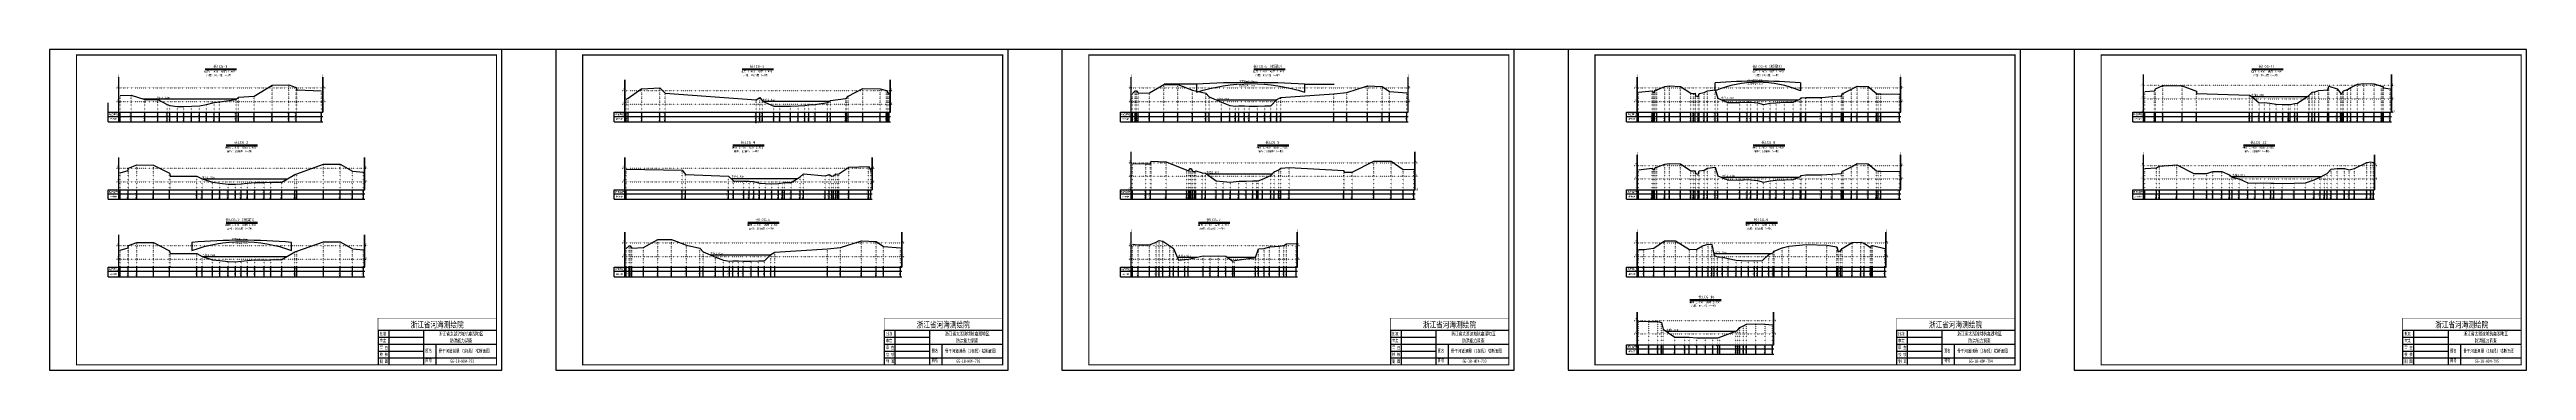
# Model space of a CAD drawing. Header units: millimetres. Extents: x 518574 to 520874, y 3371901 to 3372198.
import ezdxf
from ezdxf.enums import TextEntityAlignment as Align

# ---------------------------------------------------------------- set-up
doc = ezdxf.new("R2010")
doc.units = ezdxf.units.MM
doc.header["$LTSCALE"] = 0.4
doc.header["$MEASUREMENT"] = 0
doc.linetypes.add('X4', pattern=[1.6, 0, -1.6])
for name, color, linetype in [('DMX', 1, 'Continuous'), ('TEXT', 7, 'Continuous'), ('zdm1', 5, 'Continuous'), ('ZDMT5', 3, 'Continuous'), ('图框', 7, 'Continuous'), ('断面名称', 5, 'Continuous'), ('桥梁', 7, 'Continuous'), ('比例尺', 3, 'Continuous'), ('水位', 4, 'Continuous')]:
    doc.layers.add(name, color=color, linetype=linetype)
doc.styles.add('HDM', font='fangsong_GB2312.ttf')
doc.styles.add('tk2', font='', dxfattribs={"width": 0.8})
doc.styles.get('tk2').set_extended_font_data('SimSun')

msp = doc.modelspace()

# ---------------------------------------------------------------- linework, layer by layer
at = {"lineweight": 100, "const_width": 0.5}
for points in [[(518989.4, 3371949.2), (518879.4, 3371949.2), (518879.4, 3371905.9), (518989.4, 3371905.9), (518989.4, 3371949.2)], [(519459.4, 3371949.2), (519349.4, 3371949.2), (519349.4, 3371905.9), (519459.4, 3371905.9), (519459.4, 3371949.2)], [(519929.4, 3371949.2), (519819.4, 3371949.2), (519819.4, 3371905.9), (519929.4, 3371905.9), (519929.4, 3371949.2)], [(520399.4, 3371949.2), (520289.4, 3371949.2), (520289.4, 3371905.9), (520399.4, 3371905.9), (520399.4, 3371949.2)], [(520869.4, 3371949.2), (520759.4, 3371949.2), (520759.4, 3371905.9), (520869.4, 3371905.9), (520869.4, 3371949.2)]]:
    msp.add_lwpolyline(points, dxfattribs=at)
at = {"linetype": 'Continuous', "elevation": 0}
for points in [[(518879.4, 3371938), (518879.4, 3371905.9)], [(519349.4, 3371938), (519349.4, 3371905.9)], [(519819.4, 3371938), (519819.4, 3371905.9)], [(520289.4, 3371938), (520289.4, 3371905.9)], [(520759.4, 3371938), (520759.4, 3371905.9)]]:
    msp.add_lwpolyline(points, dxfattribs=at)
at = {"layer": 'DMX', "linetype": 'Continuous', "flags": 128}
for points in [[(518639.9, 3372155.5), (518650.3, 3372155.8), (518662.8, 3372151.7), (518674.9, 3372151.7), (518683.5, 3372147), (518686.1, 3372146.1), (518693.1, 3372145.2), (518699, 3372145.1), (518706.1, 3372145.5), (518713.5, 3372146), (518720.1, 3372147.1), (518727.2, 3372148.9), (518732.1, 3372149.7), (518747.7, 3372151.8), (518749.7, 3372154), (518764.5, 3372154.9), (518764.5, 3372154.9), (518781.2, 3372165), (518796.6, 3372165.3), (518803.5, 3372162.7), (518803.9, 3372160.7), (518826.9, 3372159.7)], [(519109.9, 3372152.1), (519111.5, 3372152.8), (519124.3, 3372161.8), (519124.4, 3372161.6), (519141, 3372162.5), (519146, 3372157.7), (519230.5, 3372151.4), (519233.8, 3372153.6), (519236.5, 3372150.1), (519247, 3372145.5), (519252.5, 3372145.6), (519262.5, 3372145.4), (519269.4, 3372145.7), (519275.6, 3372146.2), (519279.4, 3372146.7), (519285.4, 3372147), (519296.7, 3372148.9), (519299.6, 3372150.8), (519313.7, 3372152.5), (519313.7, 3372152.5), (519314.5, 3372153.1), (519314.5, 3372153.1), (519315.8, 3372154.8), (519315.8, 3372154.8), (519329.7, 3372161.9), (519345.8, 3372161.6), (519351.6, 3372160.1), (519352.8, 3372158.3), (519353.9, 3372157.4)], [(519579.9, 3372157.3), (519582.5, 3372159.6), (519583.6, 3372159.6), (519585.2, 3372157.5), (519595.8, 3372158), (519609.2, 3372165.6), (519622, 3372165.6), (519635.7, 3372160.3), (519648.2, 3372157.5), (519651.2, 3372154.1), (519662.7, 3372149.3), (519670.3, 3372146.3), (519675.6, 3372145.4), (519678.7, 3372145.8), (519684.1, 3372145.7), (519688.3, 3372145.6), (519696, 3372145.5), (519702.7, 3372145.9), (519708.3, 3372145.9), (519714.1, 3372151.7), (519717.7, 3372153.7), (519766.8, 3372156.9), (519778.9, 3372158.1), (519798.3, 3372164.3), (519811.9, 3372163.8), (519818.6, 3372159.1), (519834.6, 3372157.9)], [(520049.9, 3372158.5), (520062.5, 3372159.7), (520063.5, 3372158.6), (520064.7, 3372158.6), (520065.2, 3372160.6), (520066.9, 3372160.6), (520074.2, 3372163.7), (520078.7, 3372164.3), (520088.9, 3372163.9), (520098.3, 3372157.6), (520100.9, 3372157.3), (520102.4, 3372157.5), (520102.8, 3372155), (520105.3, 3372154.4), (520106.1, 3372157.2), (520110.8, 3372158.1), (520114, 3372159.8), (520121.1, 3372160.8), (520123.5, 3372152.8), (520132.6, 3372149), (520143.9, 3372148.8), (520150.7, 3372149.4), (520154, 3372149.2), (520160.2, 3372148.6), (520165.9, 3372147.1), (520172, 3372148.3), (520177.6, 3372148.7), (520185.4, 3372149.1), (520193.4, 3372149.4), (520200.2, 3372152.2), (520201, 3372153.2), (520205.2, 3372153.7), (520219.6, 3372153.7), (520229.5, 3372154.5), (520238.4, 3372155), (520239.3, 3372157.5), (520240.1, 3372157.5), (520247.5, 3372161.2), (520253, 3372164), (520263.2, 3372163.8), (520263.2, 3372163.8), (520270.8, 3372157.3), (520272.4, 3372157), (520274.8, 3372157), (520292.1, 3372156.7)], [(520519.9, 3372159), (520528.9, 3372159.7), (520529.8, 3372161.5), (520536.8, 3372164.7), (520554.5, 3372164.3), (520568, 3372159.3), (520568.1, 3372157.3), (520617.1, 3372155.7), (520619.5, 3372154.1), (520626.1, 3372148.7), (520631.2, 3372148.9), (520636.1, 3372148.4), (520641.8, 3372147.3), (520648.2, 3372147.2), (520653.4, 3372147.1), (520655, 3372147.1), (520659.2, 3372148.1), (520661.9, 3372148.3), (520672.2, 3372155.3), (520672.9, 3372156), (520675.3, 3372158.6), (520677.7, 3372158.9), (520681.7, 3372160), (520690, 3372160.6), (520690.9, 3372164), (520698.6, 3372161.7), (520701.9, 3372157.3), (520703.3, 3372157.5), (520704.6, 3372159.7), (520704.6, 3372159.7), (520708.1, 3372161.1), (520711.2, 3372162.7), (520717.4, 3372166), (520723.4, 3372166.4), (520733, 3372166.2), (520739.6, 3372164.1), (520740.7, 3372164.1), (520741.6, 3372162.6), (520747.9, 3372161.7)], [(518639.9, 3372083.9), (518647.4, 3372085.9), (518647.8, 3372088.2), (518655.4, 3372091.2), (518670.8, 3372090.9), (518685.9, 3372083.4), (518686.3, 3372080.8), (518711.2, 3372080.7), (518716, 3372078.2), (518725.8, 3372075), (518725.8, 3372075), (518732.4, 3372074.2), (518740.2, 3372073.4), (518747.1, 3372073.3), (518752.3, 3372073.7), (518758.2, 3372074.2), (518764.9, 3372074.9), (518773.6, 3372074.8), (518779.8, 3372075), (518790, 3372075.2), (518802, 3372082.4), (518804, 3372082.9), (518828.9, 3372091.7), (518844.3, 3372091.7), (518855.6, 3372085.2), (518865.8, 3372084.3)], [(519109.9, 3372087.2), (519161.9, 3372086.3), (519164.8, 3372082.4), (519204.7, 3372080.6), (519209.5, 3372076.5), (519219.2, 3372076.1), (519224, 3372076), (519228.3, 3372075.9), (519233.6, 3372074.3), (519239.1, 3372073.9), (519245.2, 3372073.7), (519251.2, 3372074), (519255, 3372074.4), (519256.7, 3372074.8), (519263, 3372074.8), (519271.3, 3372080.2), (519274.5, 3372082.8), (519294.7, 3372080.9), (519298.2, 3372082.1), (519300.9, 3372080.8), (519302.3, 3372081), (519304.4, 3372082.8), (519304.4, 3372082.8), (519306.4, 3372082.5), (519307.4, 3372082.8), (519316.6, 3372089), (519334.7, 3372089.6), (519337, 3372085.9)], [(519579.9, 3372092.4), (519592.2, 3372092), (519596.6, 3372092.2), (519597.2, 3372094.6), (519611.2, 3372094.1), (519630.3, 3372086.4), (519632.2, 3372085.9), (519633.5, 3372087.9), (519634.5, 3372087.8), (519636.1, 3372085), (519637.7, 3372084.9), (519638.9, 3372085.8), (519644.8, 3372083.7), (519647.7, 3372083.5), (519657.7, 3372076.3), (519664.2, 3372075.9), (519670.9, 3372075.2), (519678.8, 3372076.2), (519685.6, 3372076.2), (519691.6, 3372076.3), (519695.5, 3372076.5), (519696.8, 3372076.5), (519700.8, 3372077.9), (519708.5, 3372081.2), (519711.4, 3372084.7), (519715.9, 3372086.5), (519717.7, 3372088.1), (519725.5, 3372088.6), (519776.1, 3372086), (519776.6, 3372084.3), (519783.9, 3372084.3), (519804.1, 3372094.7), (519820, 3372094.5), (519831.2, 3372087), (519841.1, 3372087.2)], [(520049.9, 3372086.7), (520062.5, 3372088), (520063.5, 3372086.8), (520064.7, 3372086.9), (520065.2, 3372088.8), (520066.9, 3372088.9), (520074.2, 3372091.9), (520078.7, 3372092.5), (520088.9, 3372092.2), (520098.3, 3372085.8), (520100.9, 3372085.5), (520102.4, 3372085.7), (520102.8, 3372083.3), (520105.3, 3372082.6), (520106.1, 3372085.5), (520110.8, 3372086.4), (520114, 3372088), (520121.1, 3372089.1), (520123.5, 3372081.1), (520132.6, 3372077.3), (520143.9, 3372077), (520150.7, 3372077.7), (520154, 3372077.4), (520160.2, 3372076.8), (520165.9, 3372075.3), (520172, 3372076.5), (520177.6, 3372076.9), (520185.4, 3372077.4), (520193.4, 3372077.6), (520200.2, 3372080.5), (520201, 3372081.4), (520205.2, 3372081.9), (520219.6, 3372082), (520229.5, 3372082.7), (520238.4, 3372083.3), (520239.3, 3372085.8), (520240.1, 3372085.7), (520247.5, 3372089.5), (520253, 3372092.3), (520263.2, 3372092.1), (520263.2, 3372092.1), (520270.8, 3372085.6), (520272.4, 3372085.3), (520274.8, 3372085.3), (520292.1, 3372085)], [(520519.9, 3372087.8), (520530.9, 3372088.4), (520533.6, 3372090.1), (520549.7, 3372091.2), (520565.6, 3372083.2), (520577.6, 3372083.2), (520583.2, 3372085.1), (520591.5, 3372084.9), (520598.6, 3372081.8), (520601, 3372079.7), (520607.6, 3372078.3), (520607.6, 3372078.3), (520615.6, 3372074.4), (520622.4, 3372074.3), (520630.6, 3372074.6), (520636.9, 3372074.2), (520639.7, 3372074.1), (520647.5, 3372074), (520658.7, 3372074.2), (520669.3, 3372074.4), (520677.2, 3372077.3), (520682.9, 3372079.7), (520682.9, 3372079.7), (520686.8, 3372082), (520689.4, 3372083.2), (520693, 3372087.2), (520698.7, 3372087.7), (520705.3, 3372087.7), (520709.8, 3372086.5), (520714.6, 3372087.7), (520726.1, 3372093.3), (520729.9, 3372094.1), (520732.2, 3372093.5)], [(518639.9, 3372012.1), (518647.4, 3372014.2), (518647.8, 3372016.4), (518655.4, 3372019.4), (518670.8, 3372019.2), (518685.9, 3372011.6), (518686.3, 3372009), (518711.2, 3372009), (518716, 3372006.4), (518725.8, 3372003.2), (518725.8, 3372003.2), (518732.4, 3372002.5), (518740.2, 3372001.6), (518747.1, 3372001.5), (518752.3, 3372002), (518758.2, 3372002.5), (518764.9, 3372003.1), (518773.6, 3372003), (518779.8, 3372003.3), (518790, 3372003.4), (518802, 3372010.7), (518804, 3372011.1), (518828.9, 3372019.9), (518844.3, 3372020), (518855.6, 3372013.4), (518865.8, 3372012.6)], [(519109.9, 3372013.8), (519112.5, 3372016.1), (519113.6, 3372016.1), (519115.2, 3372014), (519125.8, 3372014.5), (519139.2, 3372022.1), (519152, 3372022.1), (519165.7, 3372016.8), (519178.2, 3372014), (519181.2, 3372010.6), (519192.7, 3372005.8), (519200.3, 3372002.8), (519205.6, 3372001.9), (519208.7, 3372002.3), (519214.1, 3372002.2), (519218.3, 3372002.1), (519226, 3372002), (519232.7, 3372002.4), (519238.3, 3372002.4), (519244.1, 3372008.2), (519247.7, 3372010.2), (519296.8, 3372013.4), (519308.9, 3372014.6), (519328.3, 3372020.8), (519341.9, 3372020.3), (519348.6, 3372015.6), (519364.6, 3372014.4)], [(519579.9, 3372017.6), (519585.2, 3372017.2), (519595.9, 3372017.1), (519602, 3372019.5), (519604.7, 3372021.1), (519608, 3372020.6), (519614.6, 3372016.1), (519618.1, 3372013.6), (519622.8, 3372002.8), (519628.5, 3372003.4), (519631.8, 3372003.7), (519645.5, 3372006.9), (519652.1, 3372006.7), (519659.9, 3372007), (519666.5, 3372006.7), (519673.2, 3372002.1), (519674.7, 3372002.6), (519694.2, 3372005.4), (519697, 3372013.3), (519702.1, 3372013.7), (519707.3, 3372015.3), (519716.5, 3372015.9), (519720.4, 3372016.4), (519723.1, 3372018), (519731.8, 3372018.4)], [(520049.9, 3372012.9), (520054.8, 3372012.9), (520064, 3372013.9), (520074.1, 3372020.9), (520084.2, 3372020.9), (520097.2, 3372012.8), (520104.1, 3372013.1), (520109.2, 3372016.2), (520114.5, 3372017.6), (520117.9, 3372017.5), (520120.1, 3372007.2), (520123.1, 3372006), (520127.9, 3372005.6), (520133.2, 3372004.5), (520140.6, 3372002.9), (520145.6, 3372002.6), (520152, 3372002.2), (520157.4, 3372002.7), (520160.4, 3372002.2), (520164.9, 3372002.5), (520170.9, 3372008.1), (520174.8, 3372009.8), (520175.8, 3372011.1), (520183.2, 3372014.2), (520189.3, 3372015.8), (520205.8, 3372017.3), (520224.8, 3372016.8), (520233.9, 3372015.2), (520235.1, 3372011), (520237.5, 3372011.7), (520237.5, 3372011.7), (520238.9, 3372013.6), (520248.2, 3372019.4), (520256.2, 3372019.7), (520259.3, 3372018.8), (520265.3, 3372014.5), (520266.2, 3372016.5), (520267.1, 3372016.5), (520267.1, 3372016.5), (520278.5, 3372013.7)], [(520049.9, 3371946.3), (520059.3, 3371946), (520067.7, 3371946.1), (520071.2, 3371945.3), (520072.8, 3371939.1), (520083.5, 3371931.5), (520092.9, 3371931.7), (520097, 3371931.7), (520104, 3371931.1), (520111.9, 3371930.9), (520118.8, 3371930.9), (520123.4, 3371931), (520125.2, 3371931.7), (520140.1, 3371937.3), (520142.2, 3371938.5), (520144, 3371940.5), (520147.2, 3371942.1), (520150, 3371943.5), (520158.9, 3371943.9), (520167.4, 3371943.6), (520174.1, 3371943.1)]]:
    msp.add_lwpolyline(points, dxfattribs=at)
at = {"layer": 'TEXT', "color": 0}
for p, q in [((518879.4, 3371938, 0), (518989.4, 3371938, 0)), ((518879.4, 3371931.5, 0), (518921.5, 3371931.5, 0)), ((518879.4, 3371925.1, 0), (518921.5, 3371925.1, 0)), ((518879.4, 3371918.7, 0), (518921.5, 3371918.7, 0)), ((518889.4, 3371938, 0), (518889.4, 3371912.3, 0)), ((518921.5, 3371938, 0), (518921.5, 3371912.3, 0)), ((518921.5, 3371925.1, 0), (518989.4, 3371925.1, 0)), ((518933, 3371925.1, 0), (518933, 3371905.9, 0)), ((519349.4, 3371938, 0), (519459.4, 3371938, 0)), ((519349.4, 3371931.5, 0), (519391.5, 3371931.5, 0)), ((519349.4, 3371925.1, 0), (519391.5, 3371925.1, 0)), ((519349.4, 3371918.7, 0), (519391.5, 3371918.7, 0)), ((519359.4, 3371938, 0), (519359.4, 3371912.3, 0)), ((519391.5, 3371938, 0), (519391.5, 3371912.3, 0)), ((519391.5, 3371925.1, 0), (519459.4, 3371925.1, 0)), ((519403, 3371925.1, 0), (519403, 3371905.9, 0)), ((519819.4, 3371938, 0), (519929.4, 3371938, 0)), ((519819.4, 3371931.5, 0), (519861.5, 3371931.5, 0)), ((519819.4, 3371925.1, 0), (519861.5, 3371925.1, 0)), ((519819.4, 3371918.7, 0), (519861.5, 3371918.7, 0)), ((519829.4, 3371938, 0), (519829.4, 3371912.3, 0)), ((519861.5, 3371938, 0), (519861.5, 3371912.3, 0)), ((519861.5, 3371925.1, 0), (519929.4, 3371925.1, 0)), ((519873, 3371925.1, 0), (519873, 3371905.9, 0)), ((520289.4, 3371938, 0), (520399.4, 3371938, 0)), ((520289.4, 3371931.5, 0), (520331.5, 3371931.5, 0)), ((520289.4, 3371925.1, 0), (520331.5, 3371925.1, 0)), ((520289.4, 3371918.7, 0), (520331.5, 3371918.7, 0)), ((520299.4, 3371938, 0), (520299.4, 3371912.3, 0)), ((520331.5, 3371938, 0), (520331.5, 3371912.3, 0)), ((520331.5, 3371925.1, 0), (520399.4, 3371925.1, 0)), ((520343, 3371925.1, 0), (520343, 3371905.9, 0)), ((520759.4, 3371938, 0), (520869.4, 3371938, 0)), ((520759.4, 3371931.5, 0), (520801.5, 3371931.5, 0)), ((520759.4, 3371925.1, 0), (520801.5, 3371925.1, 0)), ((520759.4, 3371918.7, 0), (520801.5, 3371918.7, 0)), ((520769.4, 3371938, 0), (520769.4, 3371912.3, 0)), ((520801.5, 3371938, 0), (520801.5, 3371912.3, 0)), ((520801.5, 3371925.1, 0), (520869.4, 3371925.1, 0)), ((520813, 3371925.1, 0), (520813, 3371905.9, 0)), ((518879.4, 3371912.3, 0), (518989.4, 3371912.3, 0)), ((518889.4, 3371912.3, 0), (518889.4, 3371905.9, 0)), ((518921.5, 3371912.3, 0), (518921.5, 3371905.9, 0)), ((519349.4, 3371912.3, 0), (519459.4, 3371912.3, 0)), ((519359.4, 3371912.3, 0), (519359.4, 3371905.9, 0)), ((519391.5, 3371912.3, 0), (519391.5, 3371905.9, 0)), ((519819.4, 3371912.3, 0), (519929.4, 3371912.3, 0)), ((519829.4, 3371912.3, 0), (519829.4, 3371905.9, 0)), ((519861.5, 3371912.3, 0), (519861.5, 3371905.9, 0)), ((520289.4, 3371912.3, 0), (520399.4, 3371912.3, 0)), ((520299.4, 3371912.3, 0), (520299.4, 3371905.9, 0)), ((520331.5, 3371912.3, 0), (520331.5, 3371905.9, 0)), ((520759.4, 3371912.3, 0), (520869.4, 3371912.3, 0)), ((520769.4, 3371912.3, 0), (520769.4, 3371905.9, 0)), ((520801.5, 3371912.3, 0), (520801.5, 3371905.9, 0))]:
    msp.add_line(p, q, dxfattribs=at)
at = {"layer": 'zdm1', "linetype": 'Continuous'}
for p, q in [((518638.6, 3372139.9), (518638.6, 3372172.4)), ((518638.8, 3372139.9), (518638.8, 3372172.4)), ((518828, 3372139.9), (518828, 3372172.4)), ((518828.3, 3372139.9), (518828.3, 3372172.4)), ((519108.6, 3372139.9), (519108.6, 3372169.9)), ((519108.8, 3372139.9), (519108.8, 3372169.9)), ((519355, 3372139.9), (519355, 3372169.9)), ((519355.3, 3372139.9), (519355.3, 3372169.9)), ((519578.6, 3372139.9), (519578.6, 3372172.4)), ((519578.8, 3372139.9), (519578.8, 3372172.4)), ((519835.8, 3372139.9), (519835.8, 3372172.4)), ((519836, 3372139.9), (519836, 3372172.4)), ((520048.6, 3372139.9), (520048.6, 3372172.4)), ((520048.8, 3372139.9), (520048.8, 3372172.4)), ((520293.2, 3372139.9), (520293.2, 3372172.4)), ((520293.4, 3372139.9), (520293.4, 3372172.4)), ((520518.6, 3372139.9), (520518.6, 3372174.9)), ((520518.8, 3372139.9), (520518.8, 3372174.9)), ((520749, 3372139.9), (520749, 3372174.9)), ((520749.2, 3372139.9), (520749.2, 3372174.9)), ((518628.7, 3372131.1), (518628.7, 3372148.6)), ((518628.7, 3372131.1), (518628.7, 3372139.9)), ((518628.7, 3372139.9), (518639.9, 3372139.9)), ((518628.7, 3372136.1), (518828.2, 3372136.1)), ((518628.7, 3372131.1), (518749.1, 3372131.1)), ((518628.7, 3372131.1), (518828.2, 3372131.1)), ((518638.7, 3372131.1), (518638.7, 3372139.9)), ((518639.9, 3372139.9), (518828.2, 3372139.9)), ((519098.7, 3372131.1), (519098.7, 3372139.9)), ((519098.7, 3372139.9), (519109.9, 3372139.9)), ((519098.7, 3372136.1), (519355.2, 3372136.1)), ((519098.7, 3372131.1), (519219.1, 3372131.1)), ((519098.7, 3372131.1), (519355.2, 3372131.1)), ((519108.7, 3372131.1), (519108.7, 3372139.9)), ((519109.9, 3372139.9), (519355.2, 3372139.9)), ((519568.7, 3372139.9), (519579.9, 3372139.9)), ((519568.7, 3372131.1), (519568.7, 3372139.9)), ((519568.7, 3372136.1), (519835.9, 3372136.1)), ((519568.7, 3372131.1), (519689.1, 3372131.1)), ((519568.7, 3372131.1), (519835.9, 3372131.1)), ((519578.7, 3372131.1), (519578.7, 3372139.9)), ((519579.9, 3372139.9), (519835.9, 3372139.9)), ((520038.7, 3372139.9), (520049.9, 3372139.9)), ((520038.7, 3372131.1), (520038.7, 3372139.9)), ((520038.7, 3372136.1), (520293.3, 3372136.1)), ((520038.7, 3372131.1), (520159.1, 3372131.1)), ((520038.7, 3372131.1), (520293.3, 3372131.1)), ((520048.7, 3372131.1), (520048.7, 3372139.9)), ((520049.9, 3372139.9), (520293.3, 3372139.9)), ((520508.7, 3372131.1), (520508.7, 3372139.9)), ((520508.7, 3372139.9), (520519.9, 3372139.9)), ((520508.7, 3372136.1), (520749.1, 3372136.1)), ((520508.7, 3372131.1), (520629.1, 3372131.1)), ((520508.7, 3372131.1), (520749.1, 3372131.1)), ((520518.7, 3372131.1), (520518.7, 3372139.9)), ((520519.9, 3372139.9), (520749.1, 3372139.9)), ((519578.6, 3372068.1), (519578.6, 3372103.1)), ((519578.8, 3372068.1), (519578.8, 3372103.1)), ((519842.2, 3372068.1), (519842.2, 3372103.1)), ((519842.4, 3372068.1), (519842.4, 3372103.1)), ((520048.6, 3372068.1), (520048.6, 3372100.6)), ((520048.8, 3372068.1), (520048.8, 3372100.6)), ((520293.2, 3372068.1), (520293.2, 3372100.6)), ((520293.4, 3372068.1), (520293.4, 3372100.6)), ((520518.6, 3372068.1), (520518.6, 3372100.6)), ((520518.8, 3372068.1), (520518.8, 3372100.6)), ((520733.3, 3372068.1), (520733.3, 3372100.6)), ((520733.6, 3372068.1), (520733.6, 3372100.6)), ((518638.6, 3372068.1), (518638.6, 3372098.1)), ((518638.8, 3372068.1), (518638.8, 3372098.1)), ((518866.9, 3372068.1), (518866.9, 3372098.1)), ((518867.1, 3372068.1), (518867.1, 3372098.1)), ((519108.6, 3372068.1), (519108.6, 3372098.1)), ((519108.8, 3372068.1), (519108.8, 3372098.1)), ((519338.1, 3372068.1), (519338.1, 3372098.1)), ((519338.4, 3372068.1), (519338.4, 3372098.1)), ((518628.7, 3372059.4), (518628.7, 3372068.1)), ((518628.7, 3372068.1), (518639.9, 3372068.1)), ((518628.7, 3372064.4), (518867, 3372064.4)), ((518628.7, 3372059.4), (518759.4, 3372059.4)), ((518628.7, 3372059.4), (518867, 3372059.4)), ((518638.7, 3372059.4), (518638.7, 3372068.1)), ((518639.9, 3372068.1), (518867, 3372068.1)), ((519098.7, 3372059.4), (519098.7, 3372068.1)), ((519098.7, 3372068.1), (519109.9, 3372068.1)), ((519098.7, 3372064.4), (519338.3, 3372064.4)), ((519098.7, 3372059.4), (519338.3, 3372059.4)), ((519108.7, 3372059.4), (519108.7, 3372068.1)), ((519109.9, 3372068.1), (519338.3, 3372068.1)), ((519568.7, 3372059.4), (519568.7, 3372068.1)), ((519568.7, 3372068.1), (519579.9, 3372068.1)), ((519568.7, 3372064.4), (519842.3, 3372064.4)), ((519568.7, 3372059.4), (519842.3, 3372059.4)), ((519578.7, 3372059.4), (519578.7, 3372068.1)), ((519579.9, 3372068.1), (519842.3, 3372068.1)), ((520038.7, 3372059.4), (520038.7, 3372068.1)), ((520038.7, 3372068.1), (520049.9, 3372068.1)), ((520038.7, 3372064.4), (520293.3, 3372064.4)), ((520038.7, 3372059.4), (520293.3, 3372059.4)), ((520048.7, 3372059.4), (520048.7, 3372068.1)), ((520049.9, 3372068.1), (520293.3, 3372068.1)), ((520508.7, 3372059.4), (520508.7, 3372068.1)), ((520508.7, 3372068.1), (520519.9, 3372068.1)), ((520508.7, 3372064.4), (520733.4, 3372064.4)), ((520508.7, 3372059.4), (520733.4, 3372059.4)), ((520518.7, 3372059.4), (520518.7, 3372068.1)), ((520519.9, 3372068.1), (520733.4, 3372068.1)), ((518638.6, 3371996.4), (518638.6, 3372026.4)), ((518638.8, 3371996.4), (518638.8, 3372026.4)), ((518866.9, 3371996.4), (518866.9, 3372026.4)), ((518867.1, 3371996.4), (518867.1, 3372026.4)), ((519108.6, 3371996.4), (519108.6, 3372028.9)), ((519108.8, 3371996.4), (519108.8, 3372028.9)), ((519365.8, 3371996.4), (519365.8, 3372028.9)), ((519366, 3371996.4), (519366, 3372028.9)), ((519578.6, 3371996.4), (519578.6, 3372028.9)), ((519578.8, 3371996.4), (519578.8, 3372028.9)), ((519732.9, 3371996.4), (519732.9, 3372028.9)), ((519733.2, 3371996.4), (519733.2, 3372028.9)), ((520048.6, 3371996.4), (520048.6, 3372028.9)), ((520048.8, 3371996.4), (520048.8, 3372028.9)), ((520279.6, 3371996.4), (520279.6, 3372028.9)), ((520279.8, 3371996.4), (520279.8, 3372028.9)), ((518628.7, 3371996.4), (518639.9, 3371996.4)), ((518628.7, 3371987.6), (518628.7, 3371996.4)), ((518628.7, 3371992.6), (518867, 3371992.6)), ((518628.7, 3371987.6), (518706.9, 3371987.6)), ((518628.7, 3371987.6), (518867, 3371987.6)), ((518638.7, 3371987.6), (518638.7, 3371996.4)), ((518639.9, 3371996.4), (518867, 3371996.4)), ((519098.7, 3371987.6), (519098.7, 3371996.4)), ((519098.7, 3371996.4), (519109.9, 3371996.4)), ((519098.7, 3371992.6), (519365.9, 3371992.6)), ((519098.7, 3371987.6), (519176.9, 3371987.6)), ((519098.7, 3371987.6), (519365.9, 3371987.6)), ((519108.7, 3371987.6), (519108.7, 3371996.4)), ((519109.9, 3371996.4), (519365.9, 3371996.4)), ((519568.7, 3371987.6), (519568.7, 3371996.4)), ((519568.7, 3371996.4), (519579.9, 3371996.4)), ((519568.7, 3371992.6), (519733.1, 3371992.6)), ((519568.7, 3371987.6), (519646.9, 3371987.6)), ((519568.7, 3371987.6), (519733.1, 3371987.6)), ((519578.7, 3371987.6), (519578.7, 3371996.4)), ((519579.9, 3371996.4), (519733.1, 3371996.4)), ((520038.7, 3371987.6), (520038.7, 3371996.4)), ((520038.7, 3371996.4), (520049.9, 3371996.4)), ((520038.7, 3371992.6), (520279.7, 3371992.6)), ((520038.7, 3371987.6), (520116.9, 3371987.6)), ((520038.7, 3371987.6), (520279.7, 3371987.6)), ((520048.7, 3371987.6), (520048.7, 3371996.4)), ((520049.9, 3371996.4), (520279.7, 3371996.4)), ((520048.6, 3371924.6), (520048.6, 3371954.6)), ((520048.8, 3371924.6), (520048.8, 3371954.6)), ((520175.2, 3371924.6), (520175.2, 3371954.6)), ((520175.5, 3371924.6), (520175.5, 3371954.6)), ((520038.7, 3371915.9), (520038.7, 3371924.6)), ((520038.7, 3371924.6), (520049.9, 3371924.6)), ((520038.7, 3371920.9), (520175.4, 3371920.9)), ((520038.7, 3371915.9), (520122.3, 3371915.9)), ((520038.7, 3371915.9), (520175.4, 3371915.9)), ((520048.7, 3371915.9), (520048.7, 3371924.6)), ((520049.9, 3371924.6), (520175.4, 3371924.6))]:
    msp.add_line(p, q, dxfattribs=at)
at = {"layer": 'zdm1', "linetype": 'X4'}
for p, q in [((518636.2, 3372162.4), (518830.7, 3372162.4)), ((518636.2, 3372149.9), (518830.7, 3372149.9)), ((519106.2, 3372159.9), (519357.7, 3372159.9)), ((519106.2, 3372147.4), (519357.7, 3372147.4)), ((519576.2, 3372162.4), (519838.4, 3372162.4)), ((519576.2, 3372149.9), (519838.4, 3372149.9)), ((520046.2, 3372162.4), (520295.8, 3372162.4)), ((520046.2, 3372149.9), (520295.8, 3372149.9)), ((520516.2, 3372164.9), (520751.6, 3372164.9)), ((520516.2, 3372152.4), (520751.6, 3372152.4)), ((520516.2, 3372139.9), (520751.6, 3372139.9)), ((518636.2, 3372088.1), (518869.5, 3372088.1)), ((519106.2, 3372088.1), (519340.8, 3372088.1)), ((519576.2, 3372093.1), (519844.8, 3372093.1)), ((519576.2, 3372080.6), (519844.8, 3372080.6)), ((520046.2, 3372090.6), (520295.8, 3372090.6)), ((520046.2, 3372078.1), (520295.8, 3372078.1)), ((520516.2, 3372090.6), (520735.9, 3372090.6)), ((520516.2, 3372078.1), (520735.9, 3372078.1)), ((518636.2, 3372075.6), (518869.5, 3372075.6)), ((519106.2, 3372075.6), (519340.8, 3372075.6)), ((519576.2, 3372068.1), (519844.8, 3372068.1)), ((518636.2, 3372016.4), (518869.5, 3372016.4)), ((519106.2, 3372018.9), (519368.4, 3372018.9)), ((519576.2, 3372016.4), (519735.6, 3372016.4)), ((520046.2, 3372018.9), (520282.2, 3372018.9)), ((518636.2, 3372003.9), (518869.5, 3372003.9)), ((519106.2, 3372006.4), (519368.4, 3372006.4)), ((519576.2, 3372003.9), (519735.6, 3372003.9)), ((520046.2, 3372006.4), (520282.2, 3372006.4)), ((520046.2, 3371947.1), (520177.9, 3371947.1)), ((520046.2, 3371934.6), (520177.9, 3371934.6))]:
    msp.add_line(p, q, dxfattribs=at)
at = {"layer": 'zdm1', "linetype": 'Continuous', "flags": 128}
for points in [[(518638.7, 3372172.4, 0.25, 0.25, 0), (518638.7, 3372174.9, 0.25, 0.25, 0)], [(518638.7, 3372167.4, 0.25, 0.25, 0), (518638.7, 3372169.9, 0.25, 0.25, 0)], [(518828.2, 3372172.4, 0.25, 0.25, 0), (518828.2, 3372174.9, 0.25, 0.25, 0)], [(518828.2, 3372167.4, 0.25, 0.25, 0), (518828.2, 3372169.9, 0.25, 0.25, 0)], [(519108.7, 3372167.4, 0.25, 0.25, 0), (519108.7, 3372169.9, 0.25, 0.25, 0)], [(519355.2, 3372167.4, 0.25, 0.25, 0), (519355.2, 3372169.9, 0.25, 0.25, 0)], [(519578.7, 3372172.4, 0.25, 0.25, 0), (519578.7, 3372174.9, 0.25, 0.25, 0)], [(519578.7, 3372167.4, 0.25, 0.25, 0), (519578.7, 3372169.9, 0.25, 0.25, 0)], [(519835.9, 3372172.4, 0.25, 0.25, 0), (519835.9, 3372174.9, 0.25, 0.25, 0)], [(519835.9, 3372167.4, 0.25, 0.25, 0), (519835.9, 3372169.9, 0.25, 0.25, 0)], [(520048.7, 3372172.4, 0.25, 0.25, 0), (520048.7, 3372174.9, 0.25, 0.25, 0)], [(520048.7, 3372167.4, 0.25, 0.25, 0), (520048.7, 3372169.9, 0.25, 0.25, 0)], [(520293.3, 3372172.4, 0.25, 0.25, 0), (520293.3, 3372174.9, 0.25, 0.25, 0)], [(520293.3, 3372167.4, 0.25, 0.25, 0), (520293.3, 3372169.9, 0.25, 0.25, 0)], [(520518.7, 3372172.4, 0.25, 0.25, 0), (520518.7, 3372174.9, 0.25, 0.25, 0)], [(520518.7, 3372167.4, 0.25, 0.25, 0), (520518.7, 3372169.9, 0.25, 0.25, 0)], [(520749.1, 3372172.4, 0.25, 0.25, 0), (520749.1, 3372174.9, 0.25, 0.25, 0)], [(520749.1, 3372167.4, 0.25, 0.25, 0), (520749.1, 3372169.9, 0.25, 0.25, 0)], [(518638.7, 3372162.4, 0.25, 0.25, 0), (518638.7, 3372164.9, 0.25, 0.25, 0)], [(518638.7, 3372157.4, 0.25, 0.25, 0), (518638.7, 3372159.9, 0.25, 0.25, 0)], [(518638.7, 3372152.4, 0.25, 0.25, 0), (518638.7, 3372154.9, 0.25, 0.25, 0)], [(518638.7, 3372147.4, 0.25, 0.25, 0), (518638.7, 3372149.9, 0.25, 0.25, 0)], [(518828.2, 3372162.4, 0.25, 0.25, 0), (518828.2, 3372164.9, 0.25, 0.25, 0)], [(518828.2, 3372157.4, 0.25, 0.25, 0), (518828.2, 3372159.9, 0.25, 0.25, 0)], [(518828.2, 3372152.4, 0.25, 0.25, 0), (518828.2, 3372154.9, 0.25, 0.25, 0)], [(518828.2, 3372147.4, 0.25, 0.25, 0), (518828.2, 3372149.9, 0.25, 0.25, 0)], [(519108.7, 3372162.4, 0.25, 0.25, 0), (519108.7, 3372164.9, 0.25, 0.25, 0)], [(519108.7, 3372157.4, 0.25, 0.25, 0), (519108.7, 3372159.9, 0.25, 0.25, 0)], [(519108.7, 3372152.4, 0.25, 0.25, 0), (519108.7, 3372154.9, 0.25, 0.25, 0)], [(519108.7, 3372147.4, 0.25, 0.25, 0), (519108.7, 3372149.9, 0.25, 0.25, 0)], [(519355.2, 3372162.4, 0.25, 0.25, 0), (519355.2, 3372164.9, 0.25, 0.25, 0)], [(519355.2, 3372157.4, 0.25, 0.25, 0), (519355.2, 3372159.9, 0.25, 0.25, 0)], [(519355.2, 3372152.4, 0.25, 0.25, 0), (519355.2, 3372154.9, 0.25, 0.25, 0)], [(519355.2, 3372147.4, 0.25, 0.25, 0), (519355.2, 3372149.9, 0.25, 0.25, 0)], [(519578.7, 3372162.4, 0.25, 0.25, 0), (519578.7, 3372164.9, 0.25, 0.25, 0)], [(519578.7, 3372157.4, 0.25, 0.25, 0), (519578.7, 3372159.9, 0.25, 0.25, 0)], [(519578.7, 3372152.4, 0.25, 0.25, 0), (519578.7, 3372154.9, 0.25, 0.25, 0)], [(519578.7, 3372147.4, 0.25, 0.25, 0), (519578.7, 3372149.9, 0.25, 0.25, 0)], [(519835.9, 3372162.4, 0.25, 0.25, 0), (519835.9, 3372164.9, 0.25, 0.25, 0)], [(519835.9, 3372157.4, 0.25, 0.25, 0), (519835.9, 3372159.9, 0.25, 0.25, 0)], [(519835.9, 3372152.4, 0.25, 0.25, 0), (519835.9, 3372154.9, 0.25, 0.25, 0)], [(519835.9, 3372147.4, 0.25, 0.25, 0), (519835.9, 3372149.9, 0.25, 0.25, 0)], [(520048.7, 3372162.4, 0.25, 0.25, 0), (520048.7, 3372164.9, 0.25, 0.25, 0)], [(520048.7, 3372157.4, 0.25, 0.25, 0), (520048.7, 3372159.9, 0.25, 0.25, 0)], [(520048.7, 3372152.4, 0.25, 0.25, 0), (520048.7, 3372154.9, 0.25, 0.25, 0)], [(520048.7, 3372147.4, 0.25, 0.25, 0), (520048.7, 3372149.9, 0.25, 0.25, 0)], [(520293.3, 3372162.4, 0.25, 0.25, 0), (520293.3, 3372164.9, 0.25, 0.25, 0)], [(520293.3, 3372157.4, 0.25, 0.25, 0), (520293.3, 3372159.9, 0.25, 0.25, 0)], [(520293.3, 3372152.4, 0.25, 0.25, 0), (520293.3, 3372154.9, 0.25, 0.25, 0)], [(520293.3, 3372147.4, 0.25, 0.25, 0), (520293.3, 3372149.9, 0.25, 0.25, 0)], [(520518.7, 3372162.4, 0.25, 0.25, 0), (520518.7, 3372164.9, 0.25, 0.25, 0)], [(520518.7, 3372157.4, 0.25, 0.25, 0), (520518.7, 3372159.9, 0.25, 0.25, 0)], [(520518.7, 3372152.4, 0.25, 0.25, 0), (520518.7, 3372154.9, 0.25, 0.25, 0)], [(520518.7, 3372147.4, 0.25, 0.25, 0), (520518.7, 3372149.9, 0.25, 0.25, 0)], [(520749.1, 3372162.4, 0.25, 0.25, 0), (520749.1, 3372164.9, 0.25, 0.25, 0)], [(520749.1, 3372157.4, 0.25, 0.25, 0), (520749.1, 3372159.9, 0.25, 0.25, 0)], [(520749.1, 3372152.4, 0.25, 0.25, 0), (520749.1, 3372154.9, 0.25, 0.25, 0)], [(520749.1, 3372147.4, 0.25, 0.25, 0), (520749.1, 3372149.9, 0.25, 0.25, 0)], [(518638.7, 3372142.4, 0.25, 0.25, 0), (518638.7, 3372144.9, 0.25, 0.25, 0)], [(518828.2, 3372142.4, 0.25, 0.25, 0), (518828.2, 3372144.9, 0.25, 0.25, 0)], [(519108.7, 3372142.4, 0.25, 0.25, 0), (519108.7, 3372144.9, 0.25, 0.25, 0)], [(519355.2, 3372142.4, 0.25, 0.25, 0), (519355.2, 3372144.9, 0.25, 0.25, 0)], [(519578.7, 3372142.4, 0.25, 0.25, 0), (519578.7, 3372144.9, 0.25, 0.25, 0)], [(519835.9, 3372142.4, 0.25, 0.25, 0), (519835.9, 3372144.9, 0.25, 0.25, 0)], [(520048.7, 3372142.4, 0.25, 0.25, 0), (520048.7, 3372144.9, 0.25, 0.25, 0)], [(520293.3, 3372142.4, 0.25, 0.25, 0), (520293.3, 3372144.9, 0.25, 0.25, 0)], [(520518.7, 3372142.4, 0.25, 0.25, 0), (520518.7, 3372144.9, 0.25, 0.25, 0)], [(520749.1, 3372142.4, 0.25, 0.25, 0), (520749.1, 3372144.9, 0.25, 0.25, 0)], [(519578.7, 3372100.6, 0.25, 0.25, 0), (519578.7, 3372103.1, 0.25, 0.25, 0)], [(519842.3, 3372100.6, 0.25, 0.25, 0), (519842.3, 3372103.1, 0.25, 0.25, 0)], [(520048.7, 3372100.6, 0.25, 0.25, 0), (520048.7, 3372103.1, 0.25, 0.25, 0)], [(520293.3, 3372100.6, 0.25, 0.25, 0), (520293.3, 3372103.1, 0.25, 0.25, 0)], [(520518.7, 3372100.6, 0.25, 0.25, 0), (520518.7, 3372103.1, 0.25, 0.25, 0)], [(520733.4, 3372100.6, 0.25, 0.25, 0), (520733.4, 3372103.1, 0.25, 0.25, 0)], [(518638.7, 3372095.6, 0.25, 0.25, 0), (518638.7, 3372098.1, 0.25, 0.25, 0)], [(518638.7, 3372090.6, 0.25, 0.25, 0), (518638.7, 3372093.1, 0.25, 0.25, 0)], [(518638.7, 3372085.6, 0.25, 0.25, 0), (518638.7, 3372088.1, 0.25, 0.25, 0)], [(518638.7, 3372080.6, 0.25, 0.25, 0), (518638.7, 3372083.1, 0.25, 0.25, 0)], [(518638.7, 3372075.6, 0.25, 0.25, 0), (518638.7, 3372078.1, 0.25, 0.25, 0)], [(518867, 3372095.6, 0.25, 0.25, 0), (518867, 3372098.1, 0.25, 0.25, 0)], [(518867, 3372090.6, 0.25, 0.25, 0), (518867, 3372093.1, 0.25, 0.25, 0)], [(518867, 3372085.6, 0.25, 0.25, 0), (518867, 3372088.1, 0.25, 0.25, 0)], [(518867, 3372080.6, 0.25, 0.25, 0), (518867, 3372083.1, 0.25, 0.25, 0)], [(518867, 3372075.6, 0.25, 0.25, 0), (518867, 3372078.1, 0.25, 0.25, 0)], [(519108.7, 3372095.6, 0.25, 0.25, 0), (519108.7, 3372098.1, 0.25, 0.25, 0)], [(519108.7, 3372090.6, 0.25, 0.25, 0), (519108.7, 3372093.1, 0.25, 0.25, 0)], [(519108.7, 3372085.6, 0.25, 0.25, 0), (519108.7, 3372088.1, 0.25, 0.25, 0)], [(519108.7, 3372080.6, 0.25, 0.25, 0), (519108.7, 3372083.1, 0.25, 0.25, 0)], [(519108.7, 3372075.6, 0.25, 0.25, 0), (519108.7, 3372078.1, 0.25, 0.25, 0)], [(519338.3, 3372095.6, 0.25, 0.25, 0), (519338.3, 3372098.1, 0.25, 0.25, 0)], [(519338.3, 3372090.6, 0.25, 0.25, 0), (519338.3, 3372093.1, 0.25, 0.25, 0)], [(519338.3, 3372085.6, 0.25, 0.25, 0), (519338.3, 3372088.1, 0.25, 0.25, 0)], [(519338.3, 3372080.6, 0.25, 0.25, 0), (519338.3, 3372083.1, 0.25, 0.25, 0)], [(519338.3, 3372075.6, 0.25, 0.25, 0), (519338.3, 3372078.1, 0.25, 0.25, 0)], [(519578.7, 3372095.6, 0.25, 0.25, 0), (519578.7, 3372098.1, 0.25, 0.25, 0)], [(519578.7, 3372090.6, 0.25, 0.25, 0), (519578.7, 3372093.1, 0.25, 0.25, 0)], [(519578.7, 3372085.6, 0.25, 0.25, 0), (519578.7, 3372088.1, 0.25, 0.25, 0)], [(519578.7, 3372080.6, 0.25, 0.25, 0), (519578.7, 3372083.1, 0.25, 0.25, 0)], [(519578.7, 3372075.6, 0.25, 0.25, 0), (519578.7, 3372078.1, 0.25, 0.25, 0)], [(519842.3, 3372095.6, 0.25, 0.25, 0), (519842.3, 3372098.1, 0.25, 0.25, 0)], [(519842.3, 3372090.6, 0.25, 0.25, 0), (519842.3, 3372093.1, 0.25, 0.25, 0)], [(519842.3, 3372085.6, 0.25, 0.25, 0), (519842.3, 3372088.1, 0.25, 0.25, 0)], [(519842.3, 3372080.6, 0.25, 0.25, 0), (519842.3, 3372083.1, 0.25, 0.25, 0)], [(519842.3, 3372075.6, 0.25, 0.25, 0), (519842.3, 3372078.1, 0.25, 0.25, 0)], [(520048.7, 3372095.6, 0.25, 0.25, 0), (520048.7, 3372098.1, 0.25, 0.25, 0)], [(520048.7, 3372090.6, 0.25, 0.25, 0), (520048.7, 3372093.1, 0.25, 0.25, 0)], [(520048.7, 3372085.6, 0.25, 0.25, 0), (520048.7, 3372088.1, 0.25, 0.25, 0)], [(520048.7, 3372080.6, 0.25, 0.25, 0), (520048.7, 3372083.1, 0.25, 0.25, 0)], [(520048.7, 3372075.6, 0.25, 0.25, 0), (520048.7, 3372078.1, 0.25, 0.25, 0)], [(520293.3, 3372095.6, 0.25, 0.25, 0), (520293.3, 3372098.1, 0.25, 0.25, 0)], [(520293.3, 3372090.6, 0.25, 0.25, 0), (520293.3, 3372093.1, 0.25, 0.25, 0)], [(520293.3, 3372085.6, 0.25, 0.25, 0), (520293.3, 3372088.1, 0.25, 0.25, 0)], [(520293.3, 3372080.6, 0.25, 0.25, 0), (520293.3, 3372083.1, 0.25, 0.25, 0)], [(520293.3, 3372075.6, 0.25, 0.25, 0), (520293.3, 3372078.1, 0.25, 0.25, 0)], [(520518.7, 3372095.6, 0.25, 0.25, 0), (520518.7, 3372098.1, 0.25, 0.25, 0)], [(520518.7, 3372090.6, 0.25, 0.25, 0), (520518.7, 3372093.1, 0.25, 0.25, 0)], [(520518.7, 3372085.6, 0.25, 0.25, 0), (520518.7, 3372088.1, 0.25, 0.25, 0)], [(520518.7, 3372080.6, 0.25, 0.25, 0), (520518.7, 3372083.1, 0.25, 0.25, 0)], [(520518.7, 3372075.6, 0.25, 0.25, 0), (520518.7, 3372078.1, 0.25, 0.25, 0)], [(520733.4, 3372095.6, 0.25, 0.25, 0), (520733.4, 3372098.1, 0.25, 0.25, 0)], [(520733.4, 3372090.6, 0.25, 0.25, 0), (520733.4, 3372093.1, 0.25, 0.25, 0)], [(520733.4, 3372085.6, 0.25, 0.25, 0), (520733.4, 3372088.1, 0.25, 0.25, 0)], [(520733.4, 3372080.6, 0.25, 0.25, 0), (520733.4, 3372083.1, 0.25, 0.25, 0)], [(520733.4, 3372075.6, 0.25, 0.25, 0), (520733.4, 3372078.1, 0.25, 0.25, 0)], [(518638.7, 3372070.6, 0.25, 0.25, 0), (518638.7, 3372073.1, 0.25, 0.25, 0)], [(518867, 3372070.6, 0.25, 0.25, 0), (518867, 3372073.1, 0.25, 0.25, 0)], [(519108.7, 3372070.6, 0.25, 0.25, 0), (519108.7, 3372073.1, 0.25, 0.25, 0)], [(519338.3, 3372070.6, 0.25, 0.25, 0), (519338.3, 3372073.1, 0.25, 0.25, 0)], [(519578.7, 3372070.6, 0.25, 0.25, 0), (519578.7, 3372073.1, 0.25, 0.25, 0)], [(519842.3, 3372070.6, 0.25, 0.25, 0), (519842.3, 3372073.1, 0.25, 0.25, 0)], [(520048.7, 3372070.6, 0.25, 0.25, 0), (520048.7, 3372073.1, 0.25, 0.25, 0)], [(520293.3, 3372070.6, 0.25, 0.25, 0), (520293.3, 3372073.1, 0.25, 0.25, 0)], [(520518.7, 3372070.6, 0.25, 0.25, 0), (520518.7, 3372073.1, 0.25, 0.25, 0)], [(520733.4, 3372070.6, 0.25, 0.25, 0), (520733.4, 3372073.1, 0.25, 0.25, 0)], [(519108.7, 3372028.9, 0.25, 0.25, 0), (519108.7, 3372031.4, 0.25, 0.25, 0)], [(519365.9, 3372028.9, 0.25, 0.25, 0), (519365.9, 3372031.4, 0.25, 0.25, 0)], [(519578.7, 3372028.9, 0.25, 0.25, 0), (519578.7, 3372031.4, 0.25, 0.25, 0)], [(519733.1, 3372028.9, 0.25, 0.25, 0), (519733.1, 3372031.4, 0.25, 0.25, 0)], [(520048.7, 3372028.9, 0.25, 0.25, 0), (520048.7, 3372031.4, 0.25, 0.25, 0)], [(520279.7, 3372028.9, 0.25, 0.25, 0), (520279.7, 3372031.4, 0.25, 0.25, 0)], [(518638.7, 3372023.9, 0.25, 0.25, 0), (518638.7, 3372026.4, 0.25, 0.25, 0)], [(518638.7, 3372018.9, 0.25, 0.25, 0), (518638.7, 3372021.4, 0.25, 0.25, 0)], [(518638.7, 3372013.9, 0.25, 0.25, 0), (518638.7, 3372016.4, 0.25, 0.25, 0)], [(518638.7, 3372008.9, 0.25, 0.25, 0), (518638.7, 3372011.4, 0.25, 0.25, 0)], [(518867, 3372023.9, 0.25, 0.25, 0), (518867, 3372026.4, 0.25, 0.25, 0)], [(518867, 3372018.9, 0.25, 0.25, 0), (518867, 3372021.4, 0.25, 0.25, 0)], [(518867, 3372013.9, 0.25, 0.25, 0), (518867, 3372016.4, 0.25, 0.25, 0)], [(518867, 3372008.9, 0.25, 0.25, 0), (518867, 3372011.4, 0.25, 0.25, 0)], [(519108.7, 3372023.9, 0.25, 0.25, 0), (519108.7, 3372026.4, 0.25, 0.25, 0)], [(519108.7, 3372018.9, 0.25, 0.25, 0), (519108.7, 3372021.4, 0.25, 0.25, 0)], [(519108.7, 3372013.9, 0.25, 0.25, 0), (519108.7, 3372016.4, 0.25, 0.25, 0)], [(519108.7, 3372008.9, 0.25, 0.25, 0), (519108.7, 3372011.4, 0.25, 0.25, 0)], [(519365.9, 3372023.9, 0.25, 0.25, 0), (519365.9, 3372026.4, 0.25, 0.25, 0)], [(519365.9, 3372018.9, 0.25, 0.25, 0), (519365.9, 3372021.4, 0.25, 0.25, 0)], [(519365.9, 3372013.9, 0.25, 0.25, 0), (519365.9, 3372016.4, 0.25, 0.25, 0)], [(519365.9, 3372008.9, 0.25, 0.25, 0), (519365.9, 3372011.4, 0.25, 0.25, 0)], [(519578.7, 3372023.9, 0.25, 0.25, 0), (519578.7, 3372026.4, 0.25, 0.25, 0)], [(519578.7, 3372018.9, 0.25, 0.25, 0), (519578.7, 3372021.4, 0.25, 0.25, 0)], [(519578.7, 3372013.9, 0.25, 0.25, 0), (519578.7, 3372016.4, 0.25, 0.25, 0)], [(519578.7, 3372008.9, 0.25, 0.25, 0), (519578.7, 3372011.4, 0.25, 0.25, 0)], [(519733.1, 3372023.9, 0.25, 0.25, 0), (519733.1, 3372026.4, 0.25, 0.25, 0)], [(519733.1, 3372018.9, 0.25, 0.25, 0), (519733.1, 3372021.4, 0.25, 0.25, 0)], [(519733.1, 3372013.9, 0.25, 0.25, 0), (519733.1, 3372016.4, 0.25, 0.25, 0)], [(519733.1, 3372008.9, 0.25, 0.25, 0), (519733.1, 3372011.4, 0.25, 0.25, 0)], [(520048.7, 3372023.9, 0.25, 0.25, 0), (520048.7, 3372026.4, 0.25, 0.25, 0)], [(520048.7, 3372018.9, 0.25, 0.25, 0), (520048.7, 3372021.4, 0.25, 0.25, 0)], [(520048.7, 3372013.9, 0.25, 0.25, 0), (520048.7, 3372016.4, 0.25, 0.25, 0)], [(520048.7, 3372008.9, 0.25, 0.25, 0), (520048.7, 3372011.4, 0.25, 0.25, 0)], [(520279.7, 3372023.9, 0.25, 0.25, 0), (520279.7, 3372026.4, 0.25, 0.25, 0)], [(520279.7, 3372018.9, 0.25, 0.25, 0), (520279.7, 3372021.4, 0.25, 0.25, 0)], [(520279.7, 3372013.9, 0.25, 0.25, 0), (520279.7, 3372016.4, 0.25, 0.25, 0)], [(520279.7, 3372008.9, 0.25, 0.25, 0), (520279.7, 3372011.4, 0.25, 0.25, 0)], [(518638.7, 3372003.9, 0.25, 0.25, 0), (518638.7, 3372006.4, 0.25, 0.25, 0)], [(518638.7, 3371998.9, 0.25, 0.25, 0), (518638.7, 3372001.4, 0.25, 0.25, 0)], [(518867, 3372003.9, 0.25, 0.25, 0), (518867, 3372006.4, 0.25, 0.25, 0)], [(518867, 3371998.9, 0.25, 0.25, 0), (518867, 3372001.4, 0.25, 0.25, 0)], [(519108.7, 3372003.9, 0.25, 0.25, 0), (519108.7, 3372006.4, 0.25, 0.25, 0)], [(519108.7, 3371998.9, 0.25, 0.25, 0), (519108.7, 3372001.4, 0.25, 0.25, 0)], [(519365.9, 3372003.9, 0.25, 0.25, 0), (519365.9, 3372006.4, 0.25, 0.25, 0)], [(519365.9, 3371998.9, 0.25, 0.25, 0), (519365.9, 3372001.4, 0.25, 0.25, 0)], [(519578.7, 3372003.9, 0.25, 0.25, 0), (519578.7, 3372006.4, 0.25, 0.25, 0)], [(519578.7, 3371998.9, 0.25, 0.25, 0), (519578.7, 3372001.4, 0.25, 0.25, 0)], [(519733.1, 3372003.9, 0.25, 0.25, 0), (519733.1, 3372006.4, 0.25, 0.25, 0)], [(519733.1, 3371998.9, 0.25, 0.25, 0), (519733.1, 3372001.4, 0.25, 0.25, 0)], [(520048.7, 3372003.9, 0.25, 0.25, 0), (520048.7, 3372006.4, 0.25, 0.25, 0)], [(520048.7, 3371998.9, 0.25, 0.25, 0), (520048.7, 3372001.4, 0.25, 0.25, 0)], [(520279.7, 3372003.9, 0.25, 0.25, 0), (520279.7, 3372006.4, 0.25, 0.25, 0)], [(520279.7, 3371998.9, 0.25, 0.25, 0), (520279.7, 3372001.4, 0.25, 0.25, 0)], [(520048.7, 3371952.1, 0.25, 0.25, 0), (520048.7, 3371954.6, 0.25, 0.25, 0)], [(520048.7, 3371947.1, 0.25, 0.25, 0), (520048.7, 3371949.6, 0.25, 0.25, 0)], [(520048.7, 3371942.1, 0.25, 0.25, 0), (520048.7, 3371944.6, 0.25, 0.25, 0)], [(520048.7, 3371937.1, 0.25, 0.25, 0), (520048.7, 3371939.6, 0.25, 0.25, 0)], [(520175.4, 3371952.1, 0.25, 0.25, 0), (520175.4, 3371954.6, 0.25, 0.25, 0)], [(520175.4, 3371947.1, 0.25, 0.25, 0), (520175.4, 3371949.6, 0.25, 0.25, 0)], [(520175.4, 3371942.1, 0.25, 0.25, 0), (520175.4, 3371944.6, 0.25, 0.25, 0)], [(520175.4, 3371937.1, 0.25, 0.25, 0), (520175.4, 3371939.6, 0.25, 0.25, 0)], [(520048.7, 3371932.1, 0.25, 0.25, 0), (520048.7, 3371934.6, 0.25, 0.25, 0)], [(520048.7, 3371927.1, 0.25, 0.25, 0), (520048.7, 3371929.6, 0.25, 0.25, 0)], [(520175.4, 3371932.1, 0.25, 0.25, 0), (520175.4, 3371934.6, 0.25, 0.25, 0)], [(520175.4, 3371927.1, 0.25, 0.25, 0), (520175.4, 3371929.6, 0.25, 0.25, 0)]]:
    msp.add_lwpolyline(points, format="xyseb", dxfattribs=at)
at = {"layer": 'ZDMT5', "linetype": 'X4'}
for p, q in [((518639.9, 3372139.9), (518639.9, 3372155.5)), ((518650.3, 3372139.9), (518650.3, 3372155.8)), ((518662.8, 3372139.9), (518662.8, 3372151.7)), ((518674.9, 3372139.9), (518674.9, 3372151.7)), ((518683.5, 3372139.9), (518683.5, 3372147)), ((518686.1, 3372139.9), (518686.1, 3372146.1)), ((518693.1, 3372139.9), (518693.1, 3372145.2)), ((518699, 3372139.9), (518699, 3372145.1)), ((518706.1, 3372139.9), (518706.1, 3372145.5)), ((518713.5, 3372139.9), (518713.5, 3372146)), ((518720.1, 3372139.9), (518720.1, 3372147.1)), ((518727.2, 3372139.9), (518727.2, 3372148.9)), ((518732.1, 3372139.9), (518732.1, 3372149.7)), ((518747.7, 3372139.9), (518747.7, 3372151.8)), ((518749.7, 3372139.9), (518749.7, 3372154)), ((518764.5, 3372139.9), (518764.5, 3372154.9)), ((518781.2, 3372139.9), (518781.2, 3372165)), ((518796.6, 3372139.9), (518796.6, 3372165.3)), ((518803.5, 3372139.9), (518803.5, 3372162.7)), ((518803.9, 3372139.9), (518803.9, 3372160.7)), ((518826.9, 3372139.9), (518826.9, 3372159.7)), ((519109.9, 3372139.9), (519109.9, 3372152.1)), ((519111.5, 3372139.9), (519111.5, 3372152.8)), ((519124.3, 3372139.9), (519124.3, 3372161.8)), ((519124.4, 3372139.9), (519124.4, 3372161.6)), ((519141, 3372139.9), (519141, 3372162.5)), ((519146, 3372139.9), (519146, 3372157.7)), ((519230.5, 3372139.9), (519230.5, 3372151.4)), ((519233.8, 3372139.9), (519233.8, 3372153.6)), ((519236.5, 3372139.9), (519236.5, 3372150.1)), ((519247, 3372139.9), (519247, 3372145.5)), ((519252.5, 3372139.9), (519252.5, 3372145.6)), ((519262.5, 3372139.9), (519262.5, 3372145.4)), ((519269.4, 3372139.9), (519269.4, 3372145.7)), ((519275.6, 3372139.9), (519275.6, 3372146.2)), ((519279.4, 3372139.9), (519279.4, 3372146.7)), ((519285.4, 3372139.9), (519285.4, 3372147)), ((519296.7, 3372139.9), (519296.7, 3372148.9)), ((519299.6, 3372139.9), (519299.6, 3372150.8)), ((519313.7, 3372139.9), (519313.7, 3372152.5)), ((519314.5, 3372139.9), (519314.5, 3372153.1)), ((519315.8, 3372139.9), (519315.8, 3372154.8)), ((519329.7, 3372139.9), (519329.7, 3372161.9)), ((519345.8, 3372139.9), (519345.8, 3372161.6)), ((519351.6, 3372139.9), (519351.6, 3372160.1)), ((519352.8, 3372139.9), (519352.8, 3372158.3)), ((519353.9, 3372139.9), (519353.9, 3372157.4)), ((519579.9, 3372139.9), (519579.9, 3372157.3)), ((519582.5, 3372139.9), (519582.5, 3372159.6)), ((519583.6, 3372139.9), (519583.6, 3372159.6)), ((519585.2, 3372139.9), (519585.2, 3372157.5)), ((519595.8, 3372139.9), (519595.8, 3372158)), ((519609.2, 3372139.9), (519609.2, 3372165.6)), ((519622, 3372139.9), (519622, 3372165.6)), ((519635.7, 3372139.9), (519635.7, 3372160.3)), ((519648.2, 3372139.9), (519648.2, 3372157.5)), ((519651.2, 3372139.9), (519651.2, 3372154.1)), ((519662.7, 3372139.9), (519662.7, 3372149.3)), ((519670.3, 3372139.9), (519670.3, 3372146.3)), ((519675.6, 3372139.9), (519675.6, 3372145.4)), ((519678.7, 3372139.9), (519678.7, 3372145.8)), ((519684.1, 3372139.9), (519684.1, 3372145.7)), ((519688.3, 3372139.9), (519688.3, 3372145.6)), ((519696, 3372139.9), (519696, 3372145.5)), ((519702.7, 3372139.9), (519702.7, 3372145.9)), ((519708.3, 3372139.9), (519708.3, 3372145.9)), ((519714.1, 3372139.9), (519714.1, 3372151.7)), ((519717.7, 3372139.9), (519717.7, 3372153.7)), ((519766.8, 3372139.9), (519766.8, 3372156.9)), ((519778.9, 3372139.9), (519778.9, 3372158.1)), ((519798.3, 3372139.9), (519798.3, 3372164.3)), ((519811.9, 3372139.9), (519811.9, 3372163.8)), ((519818.6, 3372139.9), (519818.6, 3372159.1)), ((519834.6, 3372139.9), (519834.6, 3372157.9)), ((520049.9, 3372139.9), (520049.9, 3372158.5)), ((520062.5, 3372139.9), (520062.5, 3372159.7)), ((520063.5, 3372139.9), (520063.5, 3372158.6)), ((520064.7, 3372139.9), (520064.7, 3372158.6)), ((520065.2, 3372139.9), (520065.2, 3372160.6)), ((520066.9, 3372139.9), (520066.9, 3372160.6)), ((520074.2, 3372139.9), (520074.2, 3372163.7)), ((520078.7, 3372139.9), (520078.7, 3372164.3)), ((520088.9, 3372139.9), (520088.9, 3372163.9)), ((520098.3, 3372139.9), (520098.3, 3372157.6)), ((520100.9, 3372139.9), (520100.9, 3372157.3)), ((520102.4, 3372139.9), (520102.4, 3372157.5)), ((520102.8, 3372139.9), (520102.8, 3372155)), ((520105.3, 3372139.9), (520105.3, 3372154.4)), ((520106.1, 3372139.9), (520106.1, 3372157.2)), ((520110.8, 3372139.9), (520110.8, 3372158.1)), ((520114, 3372139.9), (520114, 3372159.8)), ((520121.1, 3372139.9), (520121.1, 3372160.8)), ((520123.5, 3372139.9), (520123.5, 3372152.8)), ((520132.6, 3372139.9), (520132.6, 3372149)), ((520143.9, 3372139.9), (520143.9, 3372148.8)), ((520150.7, 3372139.9), (520150.7, 3372149.4)), ((520154, 3372139.9), (520154, 3372149.2)), ((520160.2, 3372139.9), (520160.2, 3372148.6)), ((520165.9, 3372139.9), (520165.9, 3372147.1)), ((520172, 3372139.9), (520172, 3372148.3)), ((520177.6, 3372139.9), (520177.6, 3372148.7)), ((520185.4, 3372139.9), (520185.4, 3372149.1)), ((520193.4, 3372139.9), (520193.4, 3372149.4)), ((520200.2, 3372139.9), (520200.2, 3372152.2)), ((520201, 3372139.9), (520201, 3372153.2)), ((520205.2, 3372139.9), (520205.2, 3372153.7)), ((520219.6, 3372139.9), (520219.6, 3372153.7)), ((520229.5, 3372139.9), (520229.5, 3372154.5)), ((520238.4, 3372139.9), (520238.4, 3372155)), ((520239.3, 3372139.9), (520239.3, 3372157.5)), ((520240.1, 3372139.9), (520240.1, 3372157.5)), ((520247.5, 3372139.9), (520247.5, 3372161.2)), ((520253, 3372139.9), (520253, 3372164)), ((520263.2, 3372139.9), (520263.2, 3372163.8)), ((520270.8, 3372139.9), (520270.8, 3372157.3)), ((520272.4, 3372139.9), (520272.4, 3372157)), ((520274.8, 3372139.9), (520274.8, 3372157)), ((520292.1, 3372139.9), (520292.1, 3372156.7)), ((520519.9, 3372139.9), (520519.9, 3372159)), ((520528.9, 3372139.9), (520528.9, 3372159.7)), ((520529.8, 3372139.9), (520529.8, 3372161.5)), ((520536.8, 3372139.9), (520536.8, 3372164.7)), ((520554.5, 3372139.9), (520554.5, 3372164.3)), ((520568, 3372139.9), (520568, 3372159.3)), ((520568.1, 3372139.9), (520568.1, 3372157.3)), ((520617.1, 3372139.9), (520617.1, 3372155.7)), ((520619.5, 3372139.9), (520619.5, 3372154.1)), ((520626.1, 3372139.9), (520626.1, 3372148.7)), ((520631.2, 3372139.9), (520631.2, 3372148.9)), ((520636.1, 3372139.9), (520636.1, 3372148.4)), ((520641.8, 3372139.9), (520641.8, 3372147.3)), ((520648.2, 3372139.9), (520648.2, 3372147.2)), ((520653.4, 3372139.9), (520653.4, 3372147.1)), ((520655, 3372139.9), (520655, 3372147.1)), ((520659.2, 3372139.9), (520659.2, 3372148.1)), ((520661.9, 3372139.9), (520661.9, 3372148.3)), ((520672.2, 3372139.9), (520672.2, 3372155.3)), ((520672.9, 3372139.9), (520672.9, 3372156)), ((520675.3, 3372139.9), (520675.3, 3372158.6)), ((520677.7, 3372139.9), (520677.7, 3372158.9)), ((520681.7, 3372139.9), (520681.7, 3372160)), ((520690, 3372139.9), (520690, 3372160.6)), ((520690.9, 3372139.9), (520690.9, 3372164)), ((520698.6, 3372139.9), (520698.6, 3372161.7)), ((520701.9, 3372139.9), (520701.9, 3372157.3)), ((520703.3, 3372139.9), (520703.3, 3372157.5)), ((520704.6, 3372139.9), (520704.6, 3372159.7)), ((520708.1, 3372139.9), (520708.1, 3372161.1)), ((520711.2, 3372139.9), (520711.2, 3372162.7)), ((520717.4, 3372139.9), (520717.4, 3372166)), ((520723.4, 3372139.9), (520723.4, 3372166.4)), ((520733, 3372139.9), (520733, 3372166.2)), ((520739.6, 3372139.9), (520739.6, 3372164.1)), ((520740.7, 3372139.9), (520740.7, 3372164.1)), ((520741.6, 3372139.9), (520741.6, 3372162.6)), ((520747.9, 3372139.9), (520747.9, 3372161.7)), ((518639.9, 3372068.1), (518639.9, 3372083.9)), ((518647.4, 3372068.1), (518647.4, 3372085.9)), ((518647.8, 3372068.1), (518647.8, 3372088.2)), ((518655.4, 3372068.1), (518655.4, 3372091.2)), ((518670.8, 3372068.1), (518670.8, 3372090.9)), ((518685.9, 3372068.1), (518685.9, 3372083.4)), ((518686.3, 3372068.1), (518686.3, 3372080.8)), ((518711.2, 3372068.1), (518711.2, 3372080.7)), ((518716, 3372068.1), (518716, 3372078.2)), ((518802, 3372068.1), (518802, 3372082.4)), ((518804, 3372068.1), (518804, 3372082.9)), ((518828.9, 3372068.1), (518828.9, 3372091.7)), ((518844.3, 3372068.1), (518844.3, 3372091.7)), ((518855.6, 3372068.1), (518855.6, 3372085.2)), ((518865.8, 3372068.1), (518865.8, 3372084.3)), ((519109.9, 3372068.1), (519109.9, 3372087.2)), ((519161.9, 3372068.1), (519161.9, 3372086.3)), ((519164.8, 3372068.1), (519164.8, 3372082.4)), ((519204.7, 3372068.1), (519204.7, 3372080.6)), ((519209.5, 3372068.1), (519209.5, 3372076.5)), ((519219.2, 3372068.1), (519219.2, 3372076.1)), ((519271.3, 3372068.1), (519271.3, 3372080.2)), ((519274.5, 3372068.1), (519274.5, 3372082.8)), ((519294.7, 3372068.1), (519294.7, 3372080.9)), ((519298.2, 3372068.1), (519298.2, 3372082.1)), ((519300.9, 3372068.1), (519300.9, 3372080.8)), ((519302.3, 3372068.1), (519302.3, 3372081)), ((519304.4, 3372068.1), (519304.4, 3372082.8)), ((519306.4, 3372068.1), (519306.4, 3372082.5)), ((519307.4, 3372068.1), (519307.4, 3372082.8)), ((519316.6, 3372068.1), (519316.6, 3372089)), ((519334.7, 3372068.1), (519334.7, 3372089.6)), ((519337, 3372068.1), (519337, 3372085.9)), ((519579.9, 3372068.1), (519579.9, 3372092.4)), ((519592.2, 3372068.1), (519592.2, 3372092)), ((519596.6, 3372068.1), (519596.6, 3372092.2)), ((519597.2, 3372068.1), (519597.2, 3372094.6)), ((519611.2, 3372068.1), (519611.2, 3372094.1)), ((519630.3, 3372068.1), (519630.3, 3372086.4)), ((519632.2, 3372068.1), (519632.2, 3372085.9)), ((519633.5, 3372068.1), (519633.5, 3372087.9)), ((519634.5, 3372068.1), (519634.5, 3372087.8)), ((519636.1, 3372068.1), (519636.1, 3372085)), ((519637.7, 3372068.1), (519637.7, 3372084.9)), ((519638.9, 3372068.1), (519638.9, 3372085.8)), ((519644.8, 3372068.1), (519644.8, 3372083.7)), ((519647.7, 3372068.1), (519647.7, 3372083.5)), ((519657.7, 3372068.1), (519657.7, 3372076.3)), ((519678.8, 3372068.1), (519678.8, 3372076.2)), ((519685.6, 3372068.1), (519685.6, 3372076.2)), ((519691.6, 3372068.1), (519691.6, 3372076.3)), ((519695.5, 3372068.1), (519695.5, 3372076.5)), ((519696.8, 3372068.1), (519696.8, 3372076.5)), ((519700.8, 3372068.1), (519700.8, 3372077.9)), ((519708.5, 3372068.1), (519708.5, 3372081.2)), ((519711.4, 3372068.1), (519711.4, 3372084.7)), ((519715.9, 3372068.1), (519715.9, 3372086.5)), ((519717.7, 3372068.1), (519717.7, 3372088.1)), ((519725.5, 3372068.1), (519725.5, 3372088.6)), ((519776.1, 3372068.1), (519776.1, 3372086)), ((519776.6, 3372068.1), (519776.6, 3372084.3)), ((519783.9, 3372068.1), (519783.9, 3372084.3)), ((519804.1, 3372068.1), (519804.1, 3372094.7)), ((519820, 3372068.1), (519820, 3372094.5)), ((519831.2, 3372068.1), (519831.2, 3372087)), ((519841.1, 3372068.1), (519841.1, 3372087.2)), ((520049.9, 3372068.1), (520049.9, 3372086.7)), ((520062.5, 3372068.1), (520062.5, 3372088)), ((520063.5, 3372068.1), (520063.5, 3372086.8)), ((520064.7, 3372068.1), (520064.7, 3372086.9)), ((520065.2, 3372068.1), (520065.2, 3372088.8)), ((520066.9, 3372068.1), (520066.9, 3372088.9)), ((520074.2, 3372068.1), (520074.2, 3372091.9)), ((520078.7, 3372068.1), (520078.7, 3372092.5)), ((520088.9, 3372068.1), (520088.9, 3372092.2)), ((520098.3, 3372068.1), (520098.3, 3372085.8)), ((520100.9, 3372068.1), (520100.9, 3372085.5)), ((520102.4, 3372068.1), (520102.4, 3372085.7)), ((520102.8, 3372068.1), (520102.8, 3372083.3)), ((520105.3, 3372068.1), (520105.3, 3372082.6)), ((520106.1, 3372068.1), (520106.1, 3372085.5)), ((520110.8, 3372068.1), (520110.8, 3372086.4)), ((520114, 3372068.1), (520114, 3372088)), ((520121.1, 3372068.1), (520121.1, 3372089.1)), ((520123.5, 3372068.1), (520123.5, 3372081.1)), ((520132.6, 3372068.1), (520132.6, 3372077.3)), ((520143.9, 3372068.1), (520143.9, 3372077)), ((520150.7, 3372068.1), (520150.7, 3372077.7)), ((520154, 3372068.1), (520154, 3372077.4)), ((520160.2, 3372068.1), (520160.2, 3372076.8)), ((520172, 3372068.1), (520172, 3372076.5)), ((520177.6, 3372068.1), (520177.6, 3372076.9)), ((520185.4, 3372068.1), (520185.4, 3372077.4)), ((520193.4, 3372068.1), (520193.4, 3372077.6)), ((520200.2, 3372068.1), (520200.2, 3372080.5)), ((520201, 3372068.1), (520201, 3372081.4)), ((520205.2, 3372068.1), (520205.2, 3372081.9)), ((520219.6, 3372068.1), (520219.6, 3372082)), ((520229.5, 3372068.1), (520229.5, 3372082.7)), ((520238.4, 3372068.1), (520238.4, 3372083.3)), ((520239.3, 3372068.1), (520239.3, 3372085.8)), ((520240.1, 3372068.1), (520240.1, 3372085.7)), ((520247.5, 3372068.1), (520247.5, 3372089.5)), ((520253, 3372068.1), (520253, 3372092.3)), ((520263.2, 3372068.1), (520263.2, 3372092.1)), ((520270.8, 3372068.1), (520270.8, 3372085.6)), ((520272.4, 3372068.1), (520272.4, 3372085.3)), ((520274.8, 3372068.1), (520274.8, 3372085.3)), ((520292.1, 3372068.1), (520292.1, 3372085)), ((520519.9, 3372068.1), (520519.9, 3372087.8)), ((520530.9, 3372068.1), (520530.9, 3372088.4)), ((520533.6, 3372068.1), (520533.6, 3372090.1)), ((520549.7, 3372068.1), (520549.7, 3372091.2)), ((520565.6, 3372068.1), (520565.6, 3372083.2)), ((520577.6, 3372068.1), (520577.6, 3372083.2)), ((520583.2, 3372068.1), (520583.2, 3372085.1)), ((520591.5, 3372068.1), (520591.5, 3372084.9)), ((520598.6, 3372068.1), (520598.6, 3372081.8)), ((520601, 3372068.1), (520601, 3372079.7)), ((520607.6, 3372068.1), (520607.6, 3372078.3)), ((520677.2, 3372068.1), (520677.2, 3372077.3)), ((520682.9, 3372068.1), (520682.9, 3372079.7)), ((520686.8, 3372068.1), (520686.8, 3372082)), ((520689.4, 3372068.1), (520689.4, 3372083.2)), ((520693, 3372068.1), (520693, 3372087.2)), ((520698.7, 3372068.1), (520698.7, 3372087.7)), ((520705.3, 3372068.1), (520705.3, 3372087.7)), ((520709.8, 3372068.1), (520709.8, 3372086.5)), ((520714.6, 3372068.1), (520714.6, 3372087.7)), ((520726.1, 3372068.1), (520726.1, 3372093.3)), ((520729.9, 3372068.1), (520729.9, 3372094.1)), ((520732.2, 3372068.1), (520732.2, 3372093.5)), ((518725.8, 3372068.1), (518725.8, 3372075)), ((518732.4, 3372068.1), (518732.4, 3372074.2)), ((518740.2, 3372068.1), (518740.2, 3372073.4)), ((518747.1, 3372068.1), (518747.1, 3372073.3)), ((518752.3, 3372068.1), (518752.3, 3372073.7)), ((518758.2, 3372068.1), (518758.2, 3372074.2)), ((518764.9, 3372068.1), (518764.9, 3372074.9)), ((518773.6, 3372068.1), (518773.6, 3372074.8)), ((518779.8, 3372068.1), (518779.8, 3372075)), ((518790, 3372068.1), (518790, 3372075.2)), ((519224, 3372068.1), (519224, 3372076)), ((519228.3, 3372068.1), (519228.3, 3372075.9)), ((519233.6, 3372068.1), (519233.6, 3372074.3)), ((519239.1, 3372068.1), (519239.1, 3372073.9)), ((519245.2, 3372068.1), (519245.2, 3372073.7)), ((519251.2, 3372068.1), (519251.2, 3372074)), ((519255, 3372068.1), (519255, 3372074.4)), ((519256.7, 3372068.1), (519256.7, 3372074.8)), ((519263, 3372068.1), (519263, 3372074.8)), ((519664.2, 3372068.1), (519664.2, 3372075.9)), ((519670.9, 3372068.1), (519670.9, 3372075.2)), ((520165.9, 3372068.1), (520165.9, 3372075.3)), ((520615.6, 3372068.1), (520615.6, 3372074.4)), ((520622.4, 3372068.1), (520622.4, 3372074.3)), ((520630.6, 3372068.1), (520630.6, 3372074.6)), ((520636.9, 3372068.1), (520636.9, 3372074.2)), ((520639.7, 3372068.1), (520639.7, 3372074.1)), ((520647.5, 3372068.1), (520647.5, 3372074)), ((520658.7, 3372068.1), (520658.7, 3372074.2)), ((520669.3, 3372068.1), (520669.3, 3372074.4)), ((518639.9, 3371996.4), (518639.9, 3372012.1)), ((518647.4, 3371996.4), (518647.4, 3372014.2)), ((518647.8, 3371996.4), (518647.8, 3372016.4)), ((518655.4, 3371996.4), (518655.4, 3372019.4)), ((518670.8, 3371996.4), (518670.8, 3372019.2)), ((518685.9, 3371996.4), (518685.9, 3372011.6)), ((518686.3, 3371996.4), (518686.3, 3372009)), ((518711.2, 3371996.4), (518711.2, 3372009)), ((518802, 3371996.4), (518802, 3372010.7)), ((518804, 3371996.4), (518804, 3372011.1)), ((518828.9, 3371996.4), (518828.9, 3372019.9)), ((518844.3, 3371996.4), (518844.3, 3372020)), ((518855.6, 3371996.4), (518855.6, 3372013.4)), ((518865.8, 3371996.4), (518865.8, 3372012.6)), ((519109.9, 3371996.4), (519109.9, 3372013.8)), ((519112.5, 3371996.4), (519112.5, 3372016.1)), ((519113.6, 3371996.4), (519113.6, 3372016.1)), ((519115.2, 3371996.4), (519115.2, 3372014)), ((519125.8, 3371996.4), (519125.8, 3372014.5)), ((519139.2, 3371996.4), (519139.2, 3372022.1)), ((519152, 3371996.4), (519152, 3372022.1)), ((519165.7, 3371996.4), (519165.7, 3372016.8)), ((519178.2, 3371996.4), (519178.2, 3372014)), ((519181.2, 3371996.4), (519181.2, 3372010.6)), ((519244.1, 3371996.4), (519244.1, 3372008.2)), ((519247.7, 3371996.4), (519247.7, 3372010.2)), ((519296.8, 3371996.4), (519296.8, 3372013.4)), ((519308.9, 3371996.4), (519308.9, 3372014.6)), ((519328.3, 3371996.4), (519328.3, 3372020.8)), ((519341.9, 3371996.4), (519341.9, 3372020.3)), ((519348.6, 3371996.4), (519348.6, 3372015.6)), ((519364.6, 3371996.4), (519364.6, 3372014.4)), ((519579.9, 3371996.4), (519579.9, 3372017.6)), ((519585.2, 3371996.4), (519585.2, 3372017.2)), ((519595.9, 3371996.4), (519595.9, 3372017.1)), ((519602, 3371996.4), (519602, 3372019.5)), ((519604.7, 3371996.4), (519604.7, 3372021.1)), ((519608, 3371996.4), (519608, 3372020.6)), ((519614.6, 3371996.4), (519614.6, 3372016.1)), ((519618.1, 3371996.4), (519618.1, 3372013.6)), ((519697, 3371996.4), (519697, 3372013.3)), ((519702.1, 3371996.4), (519702.1, 3372013.7)), ((519707.3, 3371996.4), (519707.3, 3372015.3)), ((519716.5, 3371996.4), (519716.5, 3372015.9)), ((519720.4, 3371996.4), (519720.4, 3372016.4)), ((519723.1, 3371996.4), (519723.1, 3372018)), ((519731.8, 3371996.4), (519731.8, 3372018.4)), ((520049.9, 3371996.4), (520049.9, 3372012.9)), ((520054.8, 3371996.4), (520054.8, 3372012.9)), ((520064, 3371996.4), (520064, 3372013.9)), ((520074.1, 3371996.4), (520074.1, 3372020.9)), ((520084.2, 3371996.4), (520084.2, 3372020.9)), ((520097.2, 3371996.4), (520097.2, 3372012.8)), ((520104.1, 3371996.4), (520104.1, 3372013.1)), ((520109.2, 3371996.4), (520109.2, 3372016.2)), ((520114.5, 3371996.4), (520114.5, 3372017.6)), ((520117.9, 3371996.4), (520117.9, 3372017.5)), ((520120.1, 3371996.4), (520120.1, 3372007.2)), ((520170.9, 3371996.4), (520170.9, 3372008.1)), ((520174.8, 3371996.4), (520174.8, 3372009.8)), ((520175.8, 3371996.4), (520175.8, 3372011.1)), ((520183.2, 3371996.4), (520183.2, 3372014.2)), ((520189.3, 3371996.4), (520189.3, 3372015.8)), ((520205.8, 3371996.4), (520205.8, 3372017.3)), ((520224.8, 3371996.4), (520224.8, 3372016.8)), ((520233.9, 3371996.4), (520233.9, 3372015.2)), ((520235.1, 3371996.4), (520235.1, 3372011)), ((520237.5, 3371996.4), (520237.5, 3372011.7)), ((520238.9, 3371996.4), (520238.9, 3372013.6)), ((520248.2, 3371996.4), (520248.2, 3372019.4)), ((520256.2, 3371996.4), (520256.2, 3372019.7)), ((520259.3, 3371996.4), (520259.3, 3372018.8)), ((520265.3, 3371996.4), (520265.3, 3372014.5)), ((520266.2, 3371996.4), (520266.2, 3372016.5)), ((520267.1, 3371996.4), (520267.1, 3372016.5)), ((520278.5, 3371996.4), (520278.5, 3372013.7)), ((518716, 3371996.4), (518716, 3372006.4)), ((518725.8, 3371996.4), (518725.8, 3372003.2)), ((518732.4, 3371996.4), (518732.4, 3372002.5)), ((518740.2, 3371996.4), (518740.2, 3372001.6)), ((518747.1, 3371996.4), (518747.1, 3372001.5)), ((518752.3, 3371996.4), (518752.3, 3372002)), ((518758.2, 3371996.4), (518758.2, 3372002.5)), ((518764.9, 3371996.4), (518764.9, 3372003.1)), ((518773.6, 3371996.4), (518773.6, 3372003)), ((518779.8, 3371996.4), (518779.8, 3372003.3)), ((518790, 3371996.4), (518790, 3372003.4)), ((519192.7, 3371996.4), (519192.7, 3372005.8)), ((519200.3, 3371996.4), (519200.3, 3372002.8)), ((519205.6, 3371996.4), (519205.6, 3372001.9)), ((519208.7, 3371996.4), (519208.7, 3372002.3)), ((519214.1, 3371996.4), (519214.1, 3372002.2)), ((519218.3, 3371996.4), (519218.3, 3372002.1)), ((519226, 3371996.4), (519226, 3372002)), ((519232.7, 3371996.4), (519232.7, 3372002.4)), ((519238.3, 3371996.4), (519238.3, 3372002.4)), ((519622.8, 3371996.4), (519622.8, 3372002.8)), ((519628.5, 3371996.4), (519628.5, 3372003.4)), ((519631.8, 3371996.4), (519631.8, 3372003.7)), ((519645.5, 3371996.4), (519645.5, 3372006.9)), ((519652.1, 3371996.4), (519652.1, 3372006.7)), ((519659.9, 3371996.4), (519659.9, 3372007)), ((519666.5, 3371996.4), (519666.5, 3372006.7)), ((519673.2, 3371996.4), (519673.2, 3372002.1)), ((519674.7, 3371996.4), (519674.7, 3372002.6)), ((519694.2, 3371996.4), (519694.2, 3372005.4)), ((520123.1, 3371996.4), (520123.1, 3372006)), ((520127.9, 3371996.4), (520127.9, 3372005.6)), ((520133.2, 3371996.4), (520133.2, 3372004.5)), ((520140.6, 3371996.4), (520140.6, 3372002.9)), ((520145.6, 3371996.4), (520145.6, 3372002.6)), ((520152, 3371996.4), (520152, 3372002.2)), ((520157.4, 3371996.4), (520157.4, 3372002.7)), ((520160.4, 3371996.4), (520160.4, 3372002.2)), ((520164.9, 3371996.4), (520164.9, 3372002.5)), ((520049.9, 3371924.6), (520049.9, 3371946.3)), ((520059.3, 3371924.6), (520059.3, 3371946)), ((520067.7, 3371924.6), (520067.7, 3371946.1)), ((520071.2, 3371924.6), (520071.2, 3371945.3)), ((520072.8, 3371924.6), (520072.8, 3371939.1)), ((520142.2, 3371924.6), (520142.2, 3371938.5)), ((520144, 3371924.6), (520144, 3371940.5)), ((520147.2, 3371924.6), (520147.2, 3371942.1)), ((520150, 3371924.6), (520150, 3371943.5)), ((520158.9, 3371924.6), (520158.9, 3371943.9)), ((520167.4, 3371924.6), (520167.4, 3371943.6)), ((520174.1, 3371924.6), (520174.1, 3371943.1)), ((520083.5, 3371924.6), (520083.5, 3371931.5)), ((520092.9, 3371924.6), (520092.9, 3371931.7)), ((520097, 3371924.6), (520097, 3371931.7)), ((520104, 3371924.6), (520104, 3371931.1)), ((520111.9, 3371924.6), (520111.9, 3371930.9)), ((520118.8, 3371924.6), (520118.8, 3371930.9)), ((520123.4, 3371924.6), (520123.4, 3371931)), ((520125.2, 3371924.6), (520125.2, 3371931.7)), ((520140.1, 3371924.6), (520140.1, 3371937.3))]:
    msp.add_line(p, q, dxfattribs=at)
at = {"layer": 'ZDMT5', "linetype": 'Continuous'}
for p, q in [((518639.9, 3372131.1), (518639.9, 3372139.9)), ((518650.3, 3372131.1), (518650.3, 3372139.9)), ((518662.8, 3372131.1), (518662.8, 3372139.9)), ((518674.9, 3372131.1), (518674.9, 3372139.9)), ((518683.5, 3372131.1), (518683.5, 3372139.9)), ((518686.1, 3372131.1), (518686.1, 3372139.9)), ((518693.1, 3372131.1), (518693.1, 3372139.9)), ((518699, 3372131.1), (518699, 3372139.9)), ((518706.1, 3372131.1), (518706.1, 3372139.9)), ((518713.5, 3372131.1), (518713.5, 3372139.9)), ((518720.1, 3372131.1), (518720.1, 3372139.9)), ((518727.2, 3372131.1), (518727.2, 3372139.9)), ((518732.1, 3372131.1), (518732.1, 3372139.9)), ((518747.7, 3372131.1), (518747.7, 3372139.9)), ((518749.7, 3372131.1), (518749.7, 3372139.9)), ((518764.5, 3372131.1), (518764.5, 3372139.9)), ((518781.2, 3372131.1), (518781.2, 3372139.9)), ((518796.6, 3372131.1), (518796.6, 3372139.9)), ((518803.5, 3372131.1), (518803.5, 3372139.9)), ((518826.9, 3372131.1), (518826.9, 3372139.9)), ((519109.9, 3372131.1), (519109.9, 3372139.9)), ((519111.5, 3372131.1), (519111.5, 3372139.9)), ((519124.3, 3372131.1), (519124.3, 3372139.9)), ((519141, 3372131.1), (519141, 3372139.9)), ((519146, 3372131.1), (519146, 3372139.9)), ((519230.5, 3372131.1), (519230.5, 3372139.9)), ((519233.8, 3372131.1), (519233.8, 3372139.9)), ((519236.5, 3372131.1), (519236.5, 3372139.9)), ((519247, 3372131.1), (519247, 3372139.9)), ((519252.5, 3372131.1), (519252.5, 3372139.9)), ((519262.5, 3372131.1), (519262.5, 3372139.9)), ((519269.4, 3372131.1), (519269.4, 3372139.9)), ((519275.6, 3372131.1), (519275.6, 3372139.9)), ((519279.4, 3372131.1), (519279.4, 3372139.9)), ((519285.4, 3372131.1), (519285.4, 3372139.9)), ((519296.7, 3372131.1), (519296.7, 3372139.9)), ((519299.6, 3372131.1), (519299.6, 3372139.9)), ((519313.7, 3372131.1), (519313.7, 3372139.9)), ((519314.5, 3372131.1), (519314.5, 3372139.9)), ((519315.8, 3372131.1), (519315.8, 3372139.9)), ((519329.7, 3372131.1), (519329.7, 3372139.9)), ((519345.8, 3372131.1), (519345.8, 3372139.9)), ((519351.6, 3372131.1), (519351.6, 3372139.9)), ((519352.8, 3372131.1), (519352.8, 3372139.9)), ((519353.9, 3372131.1), (519353.9, 3372139.9)), ((519579.9, 3372131.1), (519579.9, 3372139.9)), ((519582.5, 3372131.1), (519582.5, 3372139.9)), ((519583.6, 3372131.1), (519583.6, 3372139.9)), ((519585.2, 3372131.1), (519585.2, 3372139.9)), ((519595.8, 3372131.1), (519595.8, 3372139.9)), ((519609.2, 3372131.1), (519609.2, 3372139.9)), ((519622, 3372131.1), (519622, 3372139.9)), ((519635.7, 3372131.1), (519635.7, 3372139.9)), ((519648.2, 3372131.1), (519648.2, 3372139.9)), ((519651.2, 3372131.1), (519651.2, 3372139.9)), ((519662.7, 3372131.1), (519662.7, 3372139.9)), ((519670.3, 3372131.1), (519670.3, 3372139.9)), ((519675.6, 3372131.1), (519675.6, 3372139.9)), ((519678.7, 3372131.1), (519678.7, 3372139.9)), ((519684.1, 3372131.1), (519684.1, 3372139.9)), ((519688.3, 3372131.1), (519688.3, 3372139.9)), ((519696, 3372131.1), (519696, 3372139.9)), ((519702.7, 3372131.1), (519702.7, 3372139.9)), ((519708.3, 3372131.1), (519708.3, 3372139.9)), ((519714.1, 3372131.1), (519714.1, 3372139.9)), ((519717.7, 3372131.1), (519717.7, 3372139.9)), ((519766.8, 3372131.1), (519766.8, 3372139.9)), ((519778.9, 3372131.1), (519778.9, 3372139.9)), ((519798.3, 3372131.1), (519798.3, 3372139.9)), ((519811.9, 3372131.1), (519811.9, 3372139.9)), ((519818.6, 3372131.1), (519818.6, 3372139.9)), ((519834.6, 3372131.1), (519834.6, 3372139.9)), ((520049.9, 3372131.1), (520049.9, 3372139.9)), ((520062.5, 3372131.1), (520062.5, 3372139.9)), ((520063.5, 3372131.1), (520063.5, 3372139.9)), ((520064.7, 3372131.1), (520064.7, 3372139.9)), ((520066.9, 3372131.1), (520066.9, 3372139.9)), ((520074.2, 3372131.1), (520074.2, 3372139.9)), ((520078.7, 3372131.1), (520078.7, 3372139.9)), ((520088.9, 3372131.1), (520088.9, 3372139.9)), ((520098.3, 3372131.1), (520098.3, 3372139.9)), ((520100.9, 3372131.1), (520100.9, 3372139.9)), ((520102.4, 3372131.1), (520102.4, 3372139.9)), ((520105.3, 3372131.1), (520105.3, 3372139.9)), ((520106.1, 3372131.1), (520106.1, 3372139.9)), ((520110.8, 3372131.1), (520110.8, 3372139.9)), ((520114, 3372131.1), (520114, 3372139.9)), ((520121.1, 3372131.1), (520121.1, 3372139.9)), ((520123.5, 3372131.1), (520123.5, 3372139.9)), ((520132.6, 3372131.1), (520132.6, 3372139.9)), ((520143.9, 3372131.1), (520143.9, 3372139.9)), ((520150.7, 3372131.1), (520150.7, 3372139.9)), ((520154, 3372131.1), (520154, 3372139.9)), ((520160.2, 3372131.1), (520160.2, 3372139.9)), ((520165.9, 3372131.1), (520165.9, 3372139.9)), ((520172, 3372131.1), (520172, 3372139.9)), ((520177.6, 3372131.1), (520177.6, 3372139.9)), ((520185.4, 3372131.1), (520185.4, 3372139.9)), ((520193.4, 3372131.1), (520193.4, 3372139.9)), ((520200.2, 3372131.1), (520200.2, 3372139.9)), ((520201, 3372131.1), (520201, 3372139.9)), ((520205.2, 3372131.1), (520205.2, 3372139.9)), ((520219.6, 3372131.1), (520219.6, 3372139.9)), ((520229.5, 3372131.1), (520229.5, 3372139.9)), ((520238.4, 3372131.1), (520238.4, 3372139.9)), ((520239.3, 3372131.1), (520239.3, 3372139.9)), ((520240.1, 3372131.1), (520240.1, 3372139.9)), ((520247.5, 3372131.1), (520247.5, 3372139.9)), ((520253, 3372131.1), (520253, 3372139.9)), ((520263.2, 3372131.1), (520263.2, 3372139.9)), ((520270.8, 3372131.1), (520270.8, 3372139.9)), ((520272.4, 3372131.1), (520272.4, 3372139.9)), ((520274.8, 3372131.1), (520274.8, 3372139.9)), ((520292.1, 3372131.1), (520292.1, 3372139.9)), ((520519.9, 3372131.1), (520519.9, 3372139.9)), ((520528.9, 3372131.1), (520528.9, 3372139.9)), ((520529.8, 3372131.1), (520529.8, 3372139.9)), ((520536.8, 3372131.1), (520536.8, 3372139.9)), ((520554.5, 3372131.1), (520554.5, 3372139.9)), ((520568, 3372131.1), (520568, 3372139.9)), ((520617.1, 3372131.1), (520617.1, 3372139.9)), ((520619.5, 3372131.1), (520619.5, 3372139.9)), ((520626.1, 3372131.1), (520626.1, 3372139.9)), ((520631.2, 3372131.1), (520631.2, 3372139.9)), ((520636.1, 3372131.1), (520636.1, 3372139.9)), ((520641.8, 3372131.1), (520641.8, 3372139.9)), ((520648.2, 3372131.1), (520648.2, 3372139.9)), ((520653.4, 3372131.1), (520653.4, 3372139.9)), ((520655, 3372131.1), (520655, 3372139.9)), ((520659.2, 3372131.1), (520659.2, 3372139.9)), ((520661.9, 3372131.1), (520661.9, 3372139.9)), ((520672.2, 3372131.1), (520672.2, 3372139.9)), ((520675.3, 3372131.1), (520675.3, 3372139.9)), ((520677.7, 3372131.1), (520677.7, 3372139.9)), ((520681.7, 3372131.1), (520681.7, 3372139.9)), ((520690, 3372131.1), (520690, 3372139.9)), ((520690.9, 3372131.1), (520690.9, 3372139.9)), ((520698.6, 3372131.1), (520698.6, 3372139.9)), ((520701.9, 3372131.1), (520701.9, 3372139.9)), ((520703.3, 3372131.1), (520703.3, 3372139.9)), ((520704.6, 3372131.1), (520704.6, 3372139.9)), ((520708.1, 3372131.1), (520708.1, 3372139.9)), ((520711.2, 3372131.1), (520711.2, 3372139.9)), ((520717.4, 3372131.1), (520717.4, 3372139.9)), ((520723.4, 3372131.1), (520723.4, 3372139.9)), ((520733, 3372131.1), (520733, 3372139.9)), ((520739.6, 3372131.1), (520739.6, 3372139.9)), ((520740.7, 3372131.1), (520740.7, 3372139.9)), ((520741.6, 3372131.1), (520741.6, 3372139.9)), ((520747.9, 3372131.1), (520747.9, 3372139.9)), ((518639.9, 3372059.4), (518639.9, 3372068.1)), ((518647.4, 3372059.4), (518647.4, 3372068.1)), ((518655.4, 3372059.4), (518655.4, 3372068.1)), ((518670.8, 3372059.4), (518670.8, 3372068.1)), ((518685.9, 3372059.4), (518685.9, 3372068.1)), ((518711.2, 3372059.4), (518711.2, 3372068.1)), ((518716, 3372059.4), (518716, 3372068.1)), ((518725.8, 3372059.4), (518725.8, 3372068.1)), ((518732.4, 3372059.4), (518732.4, 3372068.1)), ((518740.2, 3372059.4), (518740.2, 3372068.1)), ((518747.1, 3372059.4), (518747.1, 3372068.1)), ((518752.3, 3372059.4), (518752.3, 3372068.1)), ((518758.2, 3372059.4), (518758.2, 3372068.1)), ((518764.9, 3372059.4), (518764.9, 3372068.1)), ((518773.6, 3372059.4), (518773.6, 3372068.1)), ((518779.8, 3372059.4), (518779.8, 3372068.1)), ((518790, 3372059.4), (518790, 3372068.1)), ((518802, 3372059.4), (518802, 3372068.1)), ((518804, 3372059.4), (518804, 3372068.1)), ((518828.9, 3372059.4), (518828.9, 3372068.1)), ((518844.3, 3372059.4), (518844.3, 3372068.1)), ((518855.6, 3372059.4), (518855.6, 3372068.1)), ((518865.8, 3372059.4), (518865.8, 3372068.1)), ((519109.9, 3372059.4), (519109.9, 3372068.1)), ((519161.9, 3372059.4), (519161.9, 3372068.1)), ((519164.8, 3372059.4), (519164.8, 3372068.1)), ((519204.7, 3372059.4), (519204.7, 3372068.1)), ((519209.5, 3372059.4), (519209.5, 3372068.1)), ((519219.2, 3372059.4), (519219.2, 3372068.1)), ((519224, 3372059.4), (519224, 3372068.1)), ((519228.3, 3372059.4), (519228.3, 3372068.1)), ((519233.6, 3372059.4), (519233.6, 3372068.1)), ((519239.1, 3372059.4), (519239.1, 3372068.1)), ((519245.2, 3372059.4), (519245.2, 3372068.1)), ((519251.2, 3372059.4), (519251.2, 3372068.1)), ((519255, 3372059.4), (519255, 3372068.1)), ((519256.7, 3372059.4), (519256.7, 3372068.1)), ((519263, 3372059.4), (519263, 3372068.1)), ((519271.3, 3372059.4), (519271.3, 3372068.1)), ((519274.5, 3372059.4), (519274.5, 3372068.1)), ((519294.7, 3372059.4), (519294.7, 3372068.1)), ((519298.2, 3372059.4), (519298.2, 3372068.1)), ((519300.9, 3372059.4), (519300.9, 3372068.1)), ((519302.3, 3372059.4), (519302.3, 3372068.1)), ((519304.4, 3372059.4), (519304.4, 3372068.1)), ((519306.4, 3372059.4), (519306.4, 3372068.1)), ((519307.4, 3372059.4), (519307.4, 3372068.1)), ((519316.6, 3372059.4), (519316.6, 3372068.1)), ((519334.7, 3372059.4), (519334.7, 3372068.1)), ((519337, 3372059.4), (519337, 3372068.1)), ((519579.9, 3372059.4), (519579.9, 3372068.1)), ((519592.2, 3372059.4), (519592.2, 3372068.1)), ((519596.6, 3372059.4), (519596.6, 3372068.1)), ((519611.2, 3372059.4), (519611.2, 3372068.1)), ((519630.3, 3372059.4), (519630.3, 3372068.1)), ((519632.2, 3372059.4), (519632.2, 3372068.1)), ((519633.5, 3372059.4), (519633.5, 3372068.1)), ((519634.5, 3372059.4), (519634.5, 3372068.1)), ((519636.1, 3372059.4), (519636.1, 3372068.1)), ((519637.7, 3372059.4), (519637.7, 3372068.1)), ((519638.9, 3372059.4), (519638.9, 3372068.1)), ((519644.8, 3372059.4), (519644.8, 3372068.1)), ((519647.7, 3372059.4), (519647.7, 3372068.1)), ((519657.7, 3372059.4), (519657.7, 3372068.1)), ((519664.2, 3372059.4), (519664.2, 3372068.1)), ((519670.9, 3372059.4), (519670.9, 3372068.1)), ((519678.8, 3372059.4), (519678.8, 3372068.1)), ((519685.6, 3372059.4), (519685.6, 3372068.1)), ((519691.6, 3372059.4), (519691.6, 3372068.1)), ((519695.5, 3372059.4), (519695.5, 3372068.1)), ((519696.8, 3372059.4), (519696.8, 3372068.1)), ((519700.8, 3372059.4), (519700.8, 3372068.1)), ((519708.5, 3372059.4), (519708.5, 3372068.1)), ((519711.4, 3372059.4), (519711.4, 3372068.1)), ((519715.9, 3372059.4), (519715.9, 3372068.1)), ((519717.7, 3372059.4), (519717.7, 3372068.1)), ((519725.5, 3372059.4), (519725.5, 3372068.1)), ((519776.1, 3372059.4), (519776.1, 3372068.1)), ((519783.9, 3372059.4), (519783.9, 3372068.1)), ((519804.1, 3372059.4), (519804.1, 3372068.1)), ((519820, 3372059.4), (519820, 3372068.1)), ((519831.2, 3372059.4), (519831.2, 3372068.1)), ((519841.1, 3372059.4), (519841.1, 3372068.1)), ((520049.9, 3372059.4), (520049.9, 3372068.1)), ((520062.5, 3372059.4), (520062.5, 3372068.1)), ((520063.5, 3372059.4), (520063.5, 3372068.1)), ((520064.7, 3372059.4), (520064.7, 3372068.1)), ((520066.9, 3372059.4), (520066.9, 3372068.1)), ((520074.2, 3372059.4), (520074.2, 3372068.1)), ((520078.7, 3372059.4), (520078.7, 3372068.1)), ((520088.9, 3372059.4), (520088.9, 3372068.1)), ((520098.3, 3372059.4), (520098.3, 3372068.1)), ((520100.9, 3372059.4), (520100.9, 3372068.1)), ((520102.4, 3372059.4), (520102.4, 3372068.1)), ((520105.3, 3372059.4), (520105.3, 3372068.1)), ((520106.1, 3372059.4), (520106.1, 3372068.1)), ((520110.8, 3372059.4), (520110.8, 3372068.1)), ((520114, 3372059.4), (520114, 3372068.1)), ((520121.1, 3372059.4), (520121.1, 3372068.1)), ((520123.5, 3372059.4), (520123.5, 3372068.1)), ((520132.6, 3372059.4), (520132.6, 3372068.1)), ((520143.9, 3372059.4), (520143.9, 3372068.1)), ((520150.7, 3372059.4), (520150.7, 3372068.1)), ((520154, 3372059.4), (520154, 3372068.1)), ((520160.2, 3372059.4), (520160.2, 3372068.1)), ((520165.9, 3372059.4), (520165.9, 3372068.1)), ((520172, 3372059.4), (520172, 3372068.1)), ((520177.6, 3372059.4), (520177.6, 3372068.1)), ((520185.4, 3372059.4), (520185.4, 3372068.1)), ((520193.4, 3372059.4), (520193.4, 3372068.1)), ((520200.2, 3372059.4), (520200.2, 3372068.1)), ((520201, 3372059.4), (520201, 3372068.1)), ((520205.2, 3372059.4), (520205.2, 3372068.1)), ((520219.6, 3372059.4), (520219.6, 3372068.1)), ((520229.5, 3372059.4), (520229.5, 3372068.1)), ((520238.4, 3372059.4), (520238.4, 3372068.1)), ((520239.3, 3372059.4), (520239.3, 3372068.1)), ((520240.1, 3372059.4), (520240.1, 3372068.1)), ((520247.5, 3372059.4), (520247.5, 3372068.1)), ((520253, 3372059.4), (520253, 3372068.1)), ((520263.2, 3372059.4), (520263.2, 3372068.1)), ((520270.8, 3372059.4), (520270.8, 3372068.1)), ((520272.4, 3372059.4), (520272.4, 3372068.1)), ((520274.8, 3372059.4), (520274.8, 3372068.1)), ((520292.1, 3372059.4), (520292.1, 3372068.1)), ((520519.9, 3372059.4), (520519.9, 3372068.1)), ((520530.9, 3372059.4), (520530.9, 3372068.1)), ((520533.6, 3372059.4), (520533.6, 3372068.1)), ((520549.7, 3372059.4), (520549.7, 3372068.1)), ((520565.6, 3372059.4), (520565.6, 3372068.1)), ((520577.6, 3372059.4), (520577.6, 3372068.1)), ((520583.2, 3372059.4), (520583.2, 3372068.1)), ((520591.5, 3372059.4), (520591.5, 3372068.1)), ((520598.6, 3372059.4), (520598.6, 3372068.1)), ((520601, 3372059.4), (520601, 3372068.1)), ((520607.6, 3372059.4), (520607.6, 3372068.1)), ((520615.6, 3372059.4), (520615.6, 3372068.1)), ((520622.4, 3372059.4), (520622.4, 3372068.1)), ((520630.6, 3372059.4), (520630.6, 3372068.1)), ((520636.9, 3372059.4), (520636.9, 3372068.1)), ((520639.7, 3372059.4), (520639.7, 3372068.1)), ((520647.5, 3372059.4), (520647.5, 3372068.1)), ((520658.7, 3372059.4), (520658.7, 3372068.1)), ((520669.3, 3372059.4), (520669.3, 3372068.1)), ((520677.2, 3372059.4), (520677.2, 3372068.1)), ((520682.9, 3372059.4), (520682.9, 3372068.1)), ((520686.8, 3372059.4), (520686.8, 3372068.1)), ((520689.4, 3372059.4), (520689.4, 3372068.1)), ((520693, 3372059.4), (520693, 3372068.1)), ((520698.7, 3372059.4), (520698.7, 3372068.1)), ((520705.3, 3372059.4), (520705.3, 3372068.1)), ((520709.8, 3372059.4), (520709.8, 3372068.1)), ((520714.6, 3372059.4), (520714.6, 3372068.1)), ((520726.1, 3372059.4), (520726.1, 3372068.1)), ((520729.9, 3372059.4), (520729.9, 3372068.1)), ((520732.2, 3372059.4), (520732.2, 3372068.1)), ((518639.9, 3371987.6), (518639.9, 3371996.4)), ((518647.4, 3371987.6), (518647.4, 3371996.4)), ((518655.4, 3371987.6), (518655.4, 3371996.4)), ((518670.8, 3371987.6), (518670.8, 3371996.4)), ((518685.9, 3371987.6), (518685.9, 3371996.4)), ((518711.2, 3371987.6), (518711.2, 3371996.4)), ((518716, 3371987.6), (518716, 3371996.4)), ((518725.8, 3371987.6), (518725.8, 3371996.4)), ((518732.4, 3371987.6), (518732.4, 3371996.4)), ((518740.2, 3371987.6), (518740.2, 3371996.4)), ((518747.1, 3371987.6), (518747.1, 3371996.4)), ((518752.3, 3371987.6), (518752.3, 3371996.4)), ((518758.2, 3371987.6), (518758.2, 3371996.4)), ((518764.9, 3371987.6), (518764.9, 3371996.4)), ((518773.6, 3371987.6), (518773.6, 3371996.4)), ((518779.8, 3371987.6), (518779.8, 3371996.4)), ((518790, 3371987.6), (518790, 3371996.4)), ((518802, 3371987.6), (518802, 3371996.4)), ((518804, 3371987.6), (518804, 3371996.4)), ((518828.9, 3371987.6), (518828.9, 3371996.4)), ((518844.3, 3371987.6), (518844.3, 3371996.4)), ((518855.6, 3371987.6), (518855.6, 3371996.4)), ((518865.8, 3371987.6), (518865.8, 3371996.4)), ((519109.9, 3371987.6), (519109.9, 3371996.4)), ((519112.5, 3371987.6), (519112.5, 3371996.4)), ((519113.6, 3371987.6), (519113.6, 3371996.4)), ((519115.2, 3371987.6), (519115.2, 3371996.4)), ((519125.8, 3371987.6), (519125.8, 3371996.4)), ((519139.2, 3371987.6), (519139.2, 3371996.4)), ((519152, 3371987.6), (519152, 3371996.4)), ((519165.7, 3371987.6), (519165.7, 3371996.4)), ((519178.2, 3371987.6), (519178.2, 3371996.4)), ((519181.2, 3371987.6), (519181.2, 3371996.4)), ((519192.7, 3371987.6), (519192.7, 3371996.4)), ((519200.3, 3371987.6), (519200.3, 3371996.4)), ((519205.6, 3371987.6), (519205.6, 3371996.4)), ((519208.7, 3371987.6), (519208.7, 3371996.4)), ((519214.1, 3371987.6), (519214.1, 3371996.4)), ((519218.3, 3371987.6), (519218.3, 3371996.4)), ((519226, 3371987.6), (519226, 3371996.4)), ((519232.7, 3371987.6), (519232.7, 3371996.4)), ((519238.3, 3371987.6), (519238.3, 3371996.4)), ((519244.1, 3371987.6), (519244.1, 3371996.4)), ((519247.7, 3371987.6), (519247.7, 3371996.4)), ((519296.8, 3371987.6), (519296.8, 3371996.4)), ((519308.9, 3371987.6), (519308.9, 3371996.4)), ((519328.3, 3371987.6), (519328.3, 3371996.4)), ((519341.9, 3371987.6), (519341.9, 3371996.4)), ((519348.6, 3371987.6), (519348.6, 3371996.4)), ((519364.6, 3371987.6), (519364.6, 3371996.4)), ((519579.9, 3371987.6), (519579.9, 3371996.4)), ((519585.2, 3371987.6), (519585.2, 3371996.4)), ((519595.9, 3371987.6), (519595.9, 3371996.4)), ((519602, 3371987.6), (519602, 3371996.4)), ((519604.7, 3371987.6), (519604.7, 3371996.4)), ((519608, 3371987.6), (519608, 3371996.4)), ((519614.6, 3371987.6), (519614.6, 3371996.4)), ((519618.1, 3371987.6), (519618.1, 3371996.4)), ((519622.8, 3371987.6), (519622.8, 3371996.4)), ((519628.5, 3371987.6), (519628.5, 3371996.4)), ((519631.8, 3371987.6), (519631.8, 3371996.4)), ((519645.5, 3371987.6), (519645.5, 3371996.4)), ((519652.1, 3371987.6), (519652.1, 3371996.4)), ((519659.9, 3371987.6), (519659.9, 3371996.4)), ((519666.5, 3371987.6), (519666.5, 3371996.4)), ((519673.2, 3371987.6), (519673.2, 3371996.4)), ((519674.7, 3371987.6), (519674.7, 3371996.4)), ((519694.2, 3371987.6), (519694.2, 3371996.4)), ((519697, 3371987.6), (519697, 3371996.4)), ((519702.1, 3371987.6), (519702.1, 3371996.4)), ((519707.3, 3371987.6), (519707.3, 3371996.4)), ((519716.5, 3371987.6), (519716.5, 3371996.4)), ((519720.4, 3371987.6), (519720.4, 3371996.4)), ((519723.1, 3371987.6), (519723.1, 3371996.4)), ((519731.8, 3371987.6), (519731.8, 3371996.4)), ((520049.9, 3371987.6), (520049.9, 3371996.4)), ((520054.8, 3371987.6), (520054.8, 3371996.4)), ((520064, 3371987.6), (520064, 3371996.4)), ((520074.1, 3371987.6), (520074.1, 3371996.4)), ((520084.2, 3371987.6), (520084.2, 3371996.4)), ((520097.2, 3371987.6), (520097.2, 3371996.4)), ((520104.1, 3371987.6), (520104.1, 3371996.4)), ((520109.2, 3371987.6), (520109.2, 3371996.4)), ((520114.5, 3371987.6), (520114.5, 3371996.4)), ((520117.9, 3371987.6), (520117.9, 3371996.4)), ((520120.1, 3371987.6), (520120.1, 3371996.4)), ((520123.1, 3371987.6), (520123.1, 3371996.4)), ((520127.9, 3371987.6), (520127.9, 3371996.4)), ((520133.2, 3371987.6), (520133.2, 3371996.4)), ((520140.6, 3371987.6), (520140.6, 3371996.4)), ((520145.6, 3371987.6), (520145.6, 3371996.4)), ((520152, 3371987.6), (520152, 3371996.4)), ((520157.4, 3371987.6), (520157.4, 3371996.4)), ((520160.4, 3371987.6), (520160.4, 3371996.4)), ((520164.9, 3371987.6), (520164.9, 3371996.4)), ((520170.9, 3371987.6), (520170.9, 3371996.4)), ((520174.8, 3371987.6), (520174.8, 3371996.4)), ((520175.8, 3371987.6), (520175.8, 3371996.4)), ((520183.2, 3371987.6), (520183.2, 3371996.4)), ((520189.3, 3371987.6), (520189.3, 3371996.4)), ((520205.8, 3371987.6), (520205.8, 3371996.4)), ((520224.8, 3371987.6), (520224.8, 3371996.4)), ((520233.9, 3371987.6), (520233.9, 3371996.4)), ((520235.1, 3371987.6), (520235.1, 3371996.4)), ((520237.5, 3371987.6), (520237.5, 3371996.4)), ((520238.9, 3371987.6), (520238.9, 3371996.4)), ((520248.2, 3371987.6), (520248.2, 3371996.4)), ((520256.2, 3371987.6), (520256.2, 3371996.4)), ((520259.3, 3371987.6), (520259.3, 3371996.4)), ((520265.3, 3371987.6), (520265.3, 3371996.4)), ((520266.2, 3371987.6), (520266.2, 3371996.4)), ((520267.1, 3371987.6), (520267.1, 3371996.4)), ((520278.5, 3371987.6), (520278.5, 3371996.4)), ((520049.9, 3371915.9), (520049.9, 3371924.6)), ((520059.3, 3371915.9), (520059.3, 3371924.6)), ((520067.7, 3371915.9), (520067.7, 3371924.6)), ((520071.2, 3371915.9), (520071.2, 3371924.6)), ((520072.8, 3371915.9), (520072.8, 3371924.6)), ((520083.5, 3371915.9), (520083.5, 3371924.6)), ((520092.9, 3371915.9), (520092.9, 3371924.6)), ((520097, 3371915.9), (520097, 3371924.6)), ((520104, 3371915.9), (520104, 3371924.6)), ((520111.9, 3371915.9), (520111.9, 3371924.6)), ((520118.8, 3371915.9), (520118.8, 3371924.6)), ((520123.4, 3371915.9), (520123.4, 3371924.6)), ((520125.2, 3371915.9), (520125.2, 3371924.6)), ((520140.1, 3371915.9), (520140.1, 3371924.6)), ((520142.2, 3371915.9), (520142.2, 3371924.6)), ((520144, 3371915.9), (520144, 3371924.6)), ((520147.2, 3371915.9), (520147.2, 3371924.6)), ((520150, 3371915.9), (520150, 3371924.6)), ((520158.9, 3371915.9), (520158.9, 3371924.6)), ((520167.4, 3371915.9), (520167.4, 3371924.6)), ((520174.1, 3371915.9), (520174.1, 3371924.6))]:
    msp.add_line(p, q, dxfattribs=at)
at = {"layer": '图框', "flags": 128}
for points in [[(518574.4, 3371900.9), (518994.4, 3371900.9), (518994.4, 3372197.9), (518574.4, 3372197.9)], [(519044.4, 3371900.9), (519464.4, 3371900.9), (519464.4, 3372197.9), (519044.4, 3372197.9)], [(519514.4, 3371900.9), (519934.4, 3371900.9), (519934.4, 3372197.9), (519514.4, 3372197.9)], [(519984.4, 3371900.9), (520404.4, 3371900.9), (520404.4, 3372197.9), (519984.4, 3372197.9)], [(520454.4, 3371900.9), (520874.4, 3371900.9), (520874.4, 3372197.9), (520454.4, 3372197.9)]]:
    msp.add_lwpolyline(points, close=True, dxfattribs=at)
at = {"layer": '图框', "const_width": 1, "flags": 128}
for points in [[(518599.4, 3371905.9), (518989.4, 3371905.9), (518989.4, 3372192.9), (518599.4, 3372192.9)], [(519069.4, 3371905.9), (519459.4, 3371905.9), (519459.4, 3372192.9), (519069.4, 3372192.9)], [(519539.4, 3371905.9), (519929.4, 3371905.9), (519929.4, 3372192.9), (519539.4, 3372192.9)], [(520009.4, 3371905.9), (520399.4, 3371905.9), (520399.4, 3372192.9), (520009.4, 3372192.9)], [(520479.4, 3371905.9), (520869.4, 3371905.9), (520869.4, 3372192.9), (520479.4, 3372192.9)]]:
    msp.add_lwpolyline(points, close=True, dxfattribs=at)
at = {"layer": '桥梁', "linetype": 'Continuous', "flags": 128}
for points in [[(520200.2, 3372167.2, 0.039117), (520121, 3372167.2)], [(520200.2, 3372167.2), (520200.2, 3372159.7, 0.201893), (520121, 3372159.7), (520121, 3372167.2)]]:
    msp.add_lwpolyline(points, format="xyb", dxfattribs=at)
for points in [[(519639.3, 3372165.9), (519609.3, 3372165.9)], [(519740, 3372165.9), (519767.1, 3372165.9)]]:
    msp.add_lwpolyline(points, dxfattribs=at)
at = {"layer": '桥梁', "linetype": 'Continuous'}
for points in [[(519740, 3372158.4), (519740, 3372165.9, 0.029777), (519639.3, 3372165.9), (519639.3, 3372158.4, -0.158809)], [(518799.1, 3372011.9), (518799.1, 3372019.4, 0.043243), (518706.6, 3372019.4), (518706.6, 3372011.9, -0.178378)]]:
    msp.add_lwpolyline(points, format="xyb", close=True, dxfattribs=at)
at = {"layer": '比例尺', "color": 3, "linetype": 'Continuous', "lineweight": 40}
for p, q in [((518718.9, 3372179.9), (518748, 3372179.9)), ((519217.4, 3372179.9), (519246.5, 3372179.9)), ((519692.7, 3372179.9), (519721.8, 3372179.9)), ((520156.4, 3372179.9), (520185.6, 3372179.9)), ((520619.3, 3372179.9), (520648.5, 3372179.9)), ((518738.3, 3372109.4), (518767.4, 3372109.4)), ((519208.9, 3372109.4), (519238, 3372109.4)), ((519695.9, 3372109.4), (519725.1, 3372109.4)), ((520156.4, 3372109.4), (520185.6, 3372109.4)), ((520611.5, 3372109.4), (520640.6, 3372109.4)), ((518738.3, 3372037.8), (518767.4, 3372037.8)), ((519222.7, 3372037.8), (519251.8, 3372037.8)), ((519641.3, 3372037.8), (519670.4, 3372037.8)), ((520149.6, 3372037.8), (520178.8, 3372037.8)), ((520097.5, 3371966.2), (520126.6, 3371966.2))]:
    msp.add_line(p, q, dxfattribs=at)
at = {"layer": '比例尺', "color": 3, "linetype": 'Continuous'}
for p, q in [((518718.9, 3372179.4), (518748, 3372179.4)), ((519217.4, 3372179.4), (519246.5, 3372179.4)), ((519692.7, 3372179.4), (519721.8, 3372179.4)), ((520156.4, 3372179.4), (520185.6, 3372179.4)), ((520619.3, 3372179.4), (520648.5, 3372179.4)), ((518738.3, 3372108.9), (518767.4, 3372108.9)), ((519208.9, 3372108.9), (519238, 3372108.9)), ((519695.9, 3372108.9), (519725.1, 3372108.9)), ((520156.4, 3372108.9), (520185.6, 3372108.9)), ((520611.5, 3372108.9), (520640.6, 3372108.9)), ((518738.3, 3372037.3), (518767.4, 3372037.3)), ((519222.7, 3372037.3), (519251.8, 3372037.3)), ((519641.3, 3372037.3), (519670.4, 3372037.3)), ((520149.6, 3372037.3), (520178.8, 3372037.3)), ((520097.5, 3371965.7), (520126.6, 3371965.7))]:
    msp.add_line(p, q, dxfattribs=at)
at = {"layer": '比例尺', "linetype": 'Continuous'}
for points in [[(519044.4, 3372197.9), (518994.4, 3372197.9)], [(519514.4, 3372197.9), (519464.4, 3372197.9)], [(519984.4, 3372197.9), (519934.4, 3372197.9)], [(520454.4, 3372197.9), (520404.4, 3372197.9)]]:
    msp.add_lwpolyline(points, dxfattribs=at)
at = {"layer": '水位', "color": 6, "linetype": 'Continuous', "flags": 128}
for points in [[(518661.5, 3372152.2), (518748, 3372152.2)], [(519236.5, 3372150.1), (519298.5, 3372150.1)], [(519658, 3372151.3), (519713.7, 3372151.3)], [(520126.8, 3372151.5), (520198.4, 3372151.5)], [(520618.9, 3372154.5), (520671, 3372154.5)], [(518716, 3372078.2), (518795, 3372078.2)], [(519207.1, 3372078.6), (519268.8, 3372078.6)], [(519648.7, 3372082.9), (519709.9, 3372082.9)], [(520126.8, 3372079.7), (520198.4, 3372079.7)], [(520600.1, 3372080.5), (520684.2, 3372080.5)], [(519188, 3372007.8), (519243.7, 3372007.8)], [(520172.7, 3372008.9), (520119.7, 3372008.9)], [(518716, 3372006.4), (518795, 3372006.4)], [(519621.6, 3372005.6), (519640, 3372005.6)], [(519668.1, 3372005.6), (519694.3, 3372005.6)], [(520075.6, 3371937.1), (520139.6, 3371937.1)]]:
    msp.add_lwpolyline(points, dxfattribs=at)

# ---------------------------------------------------------------- texts
at = {"layer": 'TEXT', "color": 7, "ltscale": 8, "style": 'tk2'}
for tag, p, s, height, width in [('浙江省河海测绘院', (518909.6, 3371940.4, 0), '（单位名称）', 5.5, 0.8), ('浙江省河海测绘院', (519379.6, 3371940.4, 0), '（单位名称）', 5.5, 0.8), ('浙江省河海测绘院', (519849.6, 3371940.4, 0), '（单位名称）', 5.5, 0.8), ('浙江省河海测绘院', (520319.6, 3371940.4, 0), '（单位名称）', 5.5, 0.8), ('浙江省河海测绘院', (520789.6, 3371940.4, 0), '（单位名称）', 5.5, 0.8), ('批准', (518881, 3371933.3, 0), '批准', 3, 0.7), ('校 核', (518881, 3371914.1, 0), '校 核', 3, 0.7), ('审定', (518881, 3371926.9, 0), '审定', 3, 0.7), ('审 查', (518881, 3371920.5, 0), '审 查', 3, 0.7), ('图名', (518923.5, 3371917.6, 0), '审查', 3, 0.7), ('批准', (519351, 3371933.3, 0), '批准', 3, 0.7), ('校 核', (519351, 3371914.1, 0), '校 核', 3, 0.7), ('审定', (519351, 3371926.9, 0), '审定', 3, 0.7), ('审 查', (519351, 3371920.5, 0), '审 查', 3, 0.7), ('图名', (519393.5, 3371917.6, 0), '审查', 3, 0.7), ('批准', (519821, 3371933.3, 0), '批准', 3, 0.7), ('校 核', (519821, 3371914.1, 0), '校 核', 3, 0.7), ('审定', (519821, 3371926.9, 0), '审定', 3, 0.7), ('审 查', (519821, 3371920.5, 0), '审 查', 3, 0.7), ('图名', (519863.5, 3371917.6, 0), '审查', 3, 0.7), ('批准', (520291, 3371933.3, 0), '批准', 3, 0.7), ('校 核', (520291, 3371914.1, 0), '校 核', 3, 0.7), ('审定', (520291, 3371926.9, 0), '审定', 3, 0.7), ('审 查', (520291, 3371920.5, 0), '审 查', 3, 0.7), ('图名', (520333.5, 3371917.6, 0), '审查', 3, 0.7), ('批准', (520761, 3371933.3, 0), '批准', 3, 0.7), ('校 核', (520761, 3371914.1, 0), '校 核', 3, 0.7), ('审定', (520761, 3371926.9, 0), '审定', 3, 0.7), ('审 查', (520761, 3371920.5, 0), '审 查', 3, 0.7), ('图名', (520803.5, 3371917.6, 0), '审查', 3, 0.7), ('制 图', (518881, 3371907.7, 0), '制 图', 3, 0.7), ('图号', (518923.5, 3371908.3, 0), '图号', 3, 0.7), ('制 图', (519351, 3371907.7, 0), '制 图', 3, 0.7), ('图号', (519393.5, 3371908.3, 0), '图号', 3, 0.7), ('制 图', (519821, 3371907.7, 0), '制 图', 3, 0.7), ('图号', (519863.5, 3371908.3, 0), '图号', 3, 0.7), ('制 图', (520291, 3371907.7, 0), '制 图', 3, 0.7), ('图号', (520333.5, 3371908.3, 0), '图号', 3, 0.7), ('制 图', (520761, 3371907.7, 0), '制 图', 3, 0.7), ('图号', (520803.5, 3371908.3, 0), '图号', 3, 0.7)]:
    msp.add_attdef(tag, p, s, height=height, dxfattribs=dict(at, width=width))
at = {"layer": 'TEXT', "color": 0, "style": 'tk2', "width": 0.7}
for tag, text, height, p in [('浙江省太湖流域杭嘉湖地区', '浙江省太湖流域杭嘉湖地区', 3.5, (518956.5, 3371934.8, -206.7)), ('骨干河道测量（1标段）横断面图', '骨干河道测量（1标段）横断面图', 3.3, (518959.3, 3371918.8, -206.7)), ('防洪能力调查', '防洪能力调查', 3.5, (518956.5, 3371928.4, -206.7)), ('浙江省太湖流域杭嘉湖地区', '浙江省太湖流域杭嘉湖地区', 3.5, (519426.5, 3371934.8, -206.7)), ('骨干河道测量（1标段）横断面图', '骨干河道测量（1标段）横断面图', 3.3, (519429.3, 3371918.8, -206.7)), ('防洪能力调查', '防洪能力调查', 3.5, (519426.5, 3371928.4, -206.7)), ('浙江省太湖流域杭嘉湖地区', '浙江省太湖流域杭嘉湖地区', 3.5, (519896.5, 3371934.8, -206.7)), ('骨干河道测量（1标段）横断面图', '骨干河道测量（1标段）横断面图', 3.3, (519899.3, 3371918.8, -206.7)), ('防洪能力调查', '防洪能力调查', 3.5, (519896.5, 3371928.4, -206.7)), ('浙江省太湖流域杭嘉湖地区', '浙江省太湖流域杭嘉湖地区', 3.5, (520366.5, 3371934.8, -206.7)), ('骨干河道测量（1标段）横断面图', '骨干河道测量（1标段）横断面图', 3.3, (520369.3, 3371918.8, -206.7)), ('防洪能力调查', '防洪能力调查', 3.5, (520366.5, 3371928.4, -206.7)), ('浙江省太湖流域杭嘉湖地区', '浙江省太湖流域杭嘉湖地区', 3.5, (520836.5, 3371934.8, -206.7)), ('骨干河道测量（1标段）横断面图', '骨干河道测量（1标段）横断面图', 3.3, (520839.3, 3371918.8, -206.7)), ('防洪能力调查', '防洪能力调查', 3.5, (520836.5, 3371928.4, -206.7)), ('GG-1B-HDM-791', 'GG-1B-HDM-001', 3, (518957.6, 3371909.4, -206.7)), ('GG-1B-HDM-792', 'GG-1B-HDM-001', 3, (519427.6, 3371909.4, -206.7)), ('GG-1B-HDM-793', 'GG-1B-HDM-001', 3, (519897.6, 3371909.4, -206.7)), ('GG-1B-HDM-794', 'GG-1B-HDM-001', 3, (520367.6, 3371909.4, -206.7)), ('GG-1B-HDM-795', 'GG-1B-HDM-001', 3, (520837.6, 3371909.4, -206.7))]:
    msp.add_attdef(tag, text=text, height=height, dxfattribs=at).set_placement(p, align=Align.MIDDLE_CENTER)
at = {"layer": 'zdm1', "linetype": 'Continuous', "style": 'HDM'}
for s, p in [('5', (518638.4, 3372162.4)), ('0', (518638.4, 3372149.9)), ('5', (519108.4, 3372159.9)), ('0', (519108.4, 3372147.4)), ('5', (519578.4, 3372162.4)), ('0', (519578.4, 3372149.9)), ('5', (520048.4, 3372162.4)), ('0', (520048.4, 3372149.9)), ('5', (520518.4, 3372164.9)), ('0', (520518.4, 3372152.4)), ('-5', (520518.4, 3372139.9)), ('5', (518638.4, 3372088.1)), ('0', (518638.4, 3372075.6)), ('5', (519108.4, 3372088.1)), ('0', (519108.4, 3372075.6)), ('5', (519578.4, 3372093.1)), ('0', (519578.4, 3372080.6)), ('5', (520048.4, 3372090.6)), ('0', (520048.4, 3372078.1)), ('5', (520518.4, 3372090.6)), ('0', (520518.4, 3372078.1)), ('-5', (519578.4, 3372068.1)), ('5', (518638.4, 3372016.4)), ('5', (519108.4, 3372018.9)), ('0', (519108.4, 3372006.4)), ('5', (519578.4, 3372016.4)), ('5', (520048.4, 3372018.9)), ('0', (520048.4, 3372006.4)), ('0', (518638.4, 3372003.9)), ('0', (519578.4, 3372003.9)), ('5', (520048.4, 3371947.1)), ('0', (520048.4, 3371934.6))]:
    msp.add_text(s, height=1.75, dxfattribs=at).set_placement(p, align=Align.BOTTOM_RIGHT)
for s, p in [('5', (518828.4, 3372162.4)), ('0', (518828.4, 3372149.9)), ('5', (519355.4, 3372159.9)), ('0', (519355.4, 3372147.4)), ('5', (519836.1, 3372162.4)), ('0', (519836.1, 3372149.9)), ('5', (520293.6, 3372162.4)), ('0', (520293.6, 3372149.9)), ('5', (520749.4, 3372164.9)), ('0', (520749.4, 3372152.4)), ('-5', (520749.4, 3372139.9)), ('5', (518867.3, 3372088.1)), ('0', (518867.3, 3372075.6)), ('5', (519338.5, 3372088.1)), ('0', (519338.5, 3372075.6)), ('5', (519842.6, 3372093.1)), ('0', (519842.6, 3372080.6)), ('5', (520293.6, 3372090.6)), ('0', (520293.6, 3372078.1)), ('5', (520733.7, 3372090.6)), ('0', (520733.7, 3372078.1)), ('-5', (519842.6, 3372068.1)), ('5', (518867.3, 3372016.4)), ('5', (519366.1, 3372018.9)), ('0', (519366.1, 3372006.4)), ('5', (519733.3, 3372016.4)), ('5', (520280, 3372018.9)), ('0', (520280, 3372006.4)), ('0', (518867.3, 3372003.9)), ('0', (519733.3, 3372003.9)), ('5', (520175.6, 3371947.1)), ('0', (520175.6, 3371934.6))]:
    msp.add_text(s, height=1.75, dxfattribs=at).set_placement(p)
for s, height, p in [('断面高程', 1.5, (518633.7, 3372138)), ('起点距', 1.5, (518633.7, 3372133.6)), ('断面高程', 1.5, (519103.7, 3372138)), ('起点距', 1.5, (519103.7, 3372133.6)), ('长LCG-3', 1, (519231.9, 3372130.1)), ('断面高程', 1.5, (519573.7, 3372138)), ('起点距', 1.5, (519573.7, 3372133.6)), ('断面高程', 1.5, (520043.7, 3372138)), ('起点距', 1.5, (520043.7, 3372133.6)), ('断面高程', 1.5, (520513.7, 3372138)), ('起点距', 1.5, (520513.7, 3372133.6)), ('断面高程', 1.5, (518633.7, 3372066.2)), ('起点距', 1.5, (518633.7, 3372061.9)), ('断面高程', 1.5, (519103.7, 3372066.2)), ('起点距', 1.5, (519103.7, 3372061.9)), ('断面高程', 1.5, (519573.7, 3372066.2)), ('起点距', 1.5, (519573.7, 3372061.9)), ('断面高程', 1.5, (520043.7, 3372066.2)), ('起点距', 1.5, (520043.7, 3372061.9)), ('断面高程', 1.5, (520513.7, 3372066.2)), ('起点距', 1.5, (520513.7, 3372061.9)), ('断面高程', 1.5, (518633.7, 3371994.5)), ('起点距', 1.5, (518633.7, 3371990.1)), ('断面高程', 1.5, (519103.7, 3371994.5)), ('起点距', 1.5, (519103.7, 3371990.1)), ('断面高程', 1.5, (519573.7, 3371994.5)), ('起点距', 1.5, (519573.7, 3371990.1)), ('断面高程', 1.5, (520043.7, 3371994.5)), ('起点距', 1.5, (520043.7, 3371990.1)), ('断面高程', 1.5, (520043.7, 3371922.7)), ('起点距', 1.5, (520043.7, 3371918.4))]:
    msp.add_text(s, height=height, dxfattribs=at).set_placement(p, align=Align.MIDDLE)
at = {"layer": 'ZDMT5', "linetype": 'Continuous', "style": 'HDM'}
for s, p in [('2.27', (518639.8, 3372138)), ('0+000.0', (518639.8, 3372133.6)), ('2.36', (518650.1, 3372138)), ('0+004.1', (518650.1, 3372133.6)), ('0.74', (518662.7, 3372138)), ('0+009.1', (518662.7, 3372133.6)), ('0.72', (518674.7, 3372138)), ('0+014.0', (518674.7, 3372133.6)), ('-1.16', (518683.4, 3372138)), ('0+017.4', (518683.4, 3372133.6)), ('-1.51', (518686, 3372138)), ('0+018.5', (518686, 3372133.6)), ('-1.89', (518693, 3372138)), ('0+021.3', (518693, 3372133.6)), ('-1.91', (518698.9, 3372138)), ('0+023.6', (518698.9, 3372133.6)), ('-1.74', (518706, 3372138)), ('0+026.5', (518706, 3372133.6)), ('-1.57', (518713.4, 3372138)), ('0+029.4', (518713.4, 3372133.6)), ('-1.13', (518719.9, 3372138)), ('0+032.1', (518719.9, 3372133.6)), ('-0.40', (518727.1, 3372138)), ('0+034.9', (518727.1, 3372133.6)), ('-0.07', (518732, 3372138)), ('0+036.9', (518732, 3372133.6)), ('0.75', (518747.6, 3372138)), ('0+043.1', (518747.6, 3372133.6)), ('1.65', (518749.6, 3372138)), ('0+043.9', (518749.6, 3372133.6)), ('2.02', (518764.4, 3372138)), ('0+049.8', (518764.4, 3372133.6)), ('6.05', (518781, 3372138)), ('0+056.5', (518781, 3372133.6)), ('6.18', (518796.5, 3372138)), ('0+062.7', (518796.5, 3372133.6)), ('0+065.4', (518803.3, 3372133.6)), ('5.11', (518803.3, 3372138)), ('3.91', (518826.8, 3372138)), ('0+074.8', (518826.8, 3372133.6)), ('1.87', (519109.8, 3372138)), ('0+000.0', (519109.8, 3372133.6)), ('2.17', (519111.3, 3372138)), ('0+000.6', (519111.3, 3372133.6)), ('0+005.7', (519124.1, 3372133.6)), ('5.75', (519124.1, 3372138)), ('6.05', (519140.9, 3372138)), ('0+012.4', (519140.9, 3372133.6)), ('4.11', (519145.9, 3372138)), ('0+014.4', (519145.9, 3372133.6)), ('1.63', (519230.4, 3372138)), ('0+048.2', (519230.4, 3372133.6)), ('2.48', (519233.7, 3372138)), ('0+049.5', (519233.7, 3372133.6)), ('1.10', (519236.3, 3372138)), ('0+050.6', (519236.3, 3372133.6)), ('-0.75', (519246.9, 3372138)), ('0+054.8', (519246.9, 3372133.6)), ('-0.70', (519252.4, 3372138)), ('0+057.0', (519252.4, 3372133.6)), ('-0.80', (519262.4, 3372138)), ('0+061.0', (519262.4, 3372133.6)), ('-0.66', (519269.3, 3372138)), ('0+063.8', (519269.3, 3372133.6)), ('-0.46', (519275.5, 3372138)), ('0+066.3', (519275.5, 3372133.6)), ('-0.29', (519279.3, 3372138)), ('0+067.8', (519279.3, 3372133.6)), ('-0.16', (519285.3, 3372138)), ('0+070.2', (519285.3, 3372133.6)), ('0.60', (519296.6, 3372138)), ('0+074.7', (519296.6, 3372133.6)), ('1.38', (519299.4, 3372138)), ('0+075.9', (519299.4, 3372133.6)), ('2.06', (519313.6, 3372138)), ('0+081.5', (519313.6, 3372133.6)), ('2.31', (519314.4, 3372138)), ('0+081.8', (519314.4, 3372133.6)), ('2.98', (519315.7, 3372138)), ('0+082.4', (519315.7, 3372133.6)), ('5.80', (519329.6, 3372138)), ('0+087.9', (519329.6, 3372133.6)), ('5.69', (519345.7, 3372138)), ('0+094.4', (519345.7, 3372133.6)), ('5.09', (519351.5, 3372138)), ('0+096.7', (519351.5, 3372133.6)), ('4.38', (519352.7, 3372138)), ('0+097.2', (519352.7, 3372133.6)), ('4.00', (519353.8, 3372138)), ('0+097.6', (519353.8, 3372133.6)), ('2.97', (519579.8, 3372138)), ('0+000.0', (519579.8, 3372133.6)), ('3.91', (519582.4, 3372138)), ('0+001.0', (519582.4, 3372133.6)), ('3.91', (519583.5, 3372138)), ('0+001.5', (519583.5, 3372133.6)), ('3.04', (519585.1, 3372138)), ('0+002.1', (519585.1, 3372133.6)), ('3.27', (519595.7, 3372138)), ('0+006.4', (519595.7, 3372133.6)), ('6.30', (519609.1, 3372138)), ('0+011.7', (519609.1, 3372133.6)), ('6.29', (519621.8, 3372138)), ('0+016.8', (519621.8, 3372133.6)), ('4.16', (519635.5, 3372138)), ('0+022.3', (519635.5, 3372133.6)), ('3.05', (519648, 3372138)), ('0+027.3', (519648, 3372133.6)), ('1.69', (519651.1, 3372138)), ('0+028.5', (519651.1, 3372133.6)), ('-0.23', (519662.6, 3372138)), ('0+033.1', (519662.6, 3372133.6)), ('-1.44', (519670.2, 3372138)), ('0+036.2', (519670.2, 3372133.6)), ('-1.79', (519675.4, 3372138)), ('0+038.3', (519675.4, 3372133.6)), ('-1.64', (519678.6, 3372138)), ('0+039.5', (519678.6, 3372133.6)), ('-1.66', (519683.9, 3372138)), ('0+041.7', (519683.9, 3372133.6)), ('-1.72', (519688.2, 3372138)), ('0+043.3', (519688.2, 3372133.6)), ('-1.73', (519695.9, 3372138)), ('0+046.4', (519695.9, 3372133.6)), ('-1.60', (519702.6, 3372138)), ('0+049.1', (519702.6, 3372133.6)), ('-1.60', (519708.2, 3372138)), ('0+051.4', (519708.2, 3372133.6)), ('0.72', (519713.9, 3372138)), ('0+053.7', (519713.9, 3372133.6)), ('1.54', (519717.6, 3372138)), ('0+055.1', (519717.6, 3372133.6)), ('2.82', (519766.7, 3372138)), ('0+074.8', (519766.7, 3372133.6)), ('3.31', (519778.8, 3372138)), ('0+079.6', (519778.8, 3372133.6)), ('5.77', (519798.2, 3372138)), ('0+087.4', (519798.2, 3372133.6)), ('5.58', (519811.8, 3372138)), ('0+092.8', (519811.8, 3372133.6)), ('3.70', (519818.5, 3372138)), ('0+095.5', (519818.5, 3372133.6)), ('3.20', (519834.5, 3372138)), ('0+101.9', (519834.5, 3372133.6)), ('3.44', (520049.8, 3372138)), ('0+000.0', (520049.8, 3372133.6)), ('3.94', (520062.4, 3372138)), ('0+005.0', (520062.4, 3372133.6)), ('3.49', (520063.4, 3372138)), ('0+005.4', (520063.4, 3372133.6)), ('3.50', (520064.5, 3372138)), ('0+005.9', (520064.5, 3372133.6)), ('4.31', (520066.8, 3372138)), ('0+006.8', (520066.8, 3372133.6)), ('5.53', (520074.1, 3372138)), ('0+009.7', (520074.1, 3372133.6)), ('5.76', (520078.6, 3372138)), ('0+011.5', (520078.6, 3372133.6)), ('5.63', (520088.8, 3372138)), ('0+015.6', (520088.8, 3372133.6)), ('3.08', (520098.2, 3372138)), ('0+019.4', (520098.2, 3372133.6)), ('2.96', (520100.8, 3372138)), ('0+020.4', (520100.8, 3372133.6)), ('3.05', (520102.2, 3372138)), ('0+021.0', (520102.2, 3372133.6)), ('1.81', (520105.2, 3372138)), ('0+022.2', (520105.2, 3372133.6)), ('2.95', (520106, 3372138)), ('0+022.5', (520106, 3372133.6)), ('3.31', (520110.7, 3372138)), ('0+024.4', (520110.7, 3372133.6)), ('3.97', (520113.8, 3372138)), ('0+025.6', (520113.8, 3372133.6)), ('4.38', (520121, 3372138)), ('0+028.5', (520121, 3372133.6)), ('1.19', (520123.4, 3372138)), ('0+029.4', (520123.4, 3372133.6)), ('-0.33', (520132.5, 3372138)), ('0+033.1', (520132.5, 3372133.6)), ('-0.43', (520143.7, 3372138)), ('0+037.6', (520143.7, 3372133.6)), ('-0.18', (520150.5, 3372138)), ('0+040.3', (520150.5, 3372133.6)), ('-0.27', (520153.9, 3372138)), ('0+041.6', (520153.9, 3372133.6)), ('-0.51', (520160.1, 3372138)), ('0+044.1', (520160.1, 3372133.6)), ('-1.12', (520165.7, 3372138)), ('0+046.4', (520165.7, 3372133.6)), ('-0.64', (520171.9, 3372138)), ('0+048.8', (520171.9, 3372133.6)), ('-0.47', (520177.5, 3372138)), ('0+051.1', (520177.5, 3372133.6)), ('-0.29', (520185.2, 3372138)), ('0+054.2', (520185.2, 3372133.6)), ('-0.21', (520193.3, 3372138)), ('0+057.4', (520193.3, 3372133.6)), ('0.94', (520200, 3372138)), ('0+060.1', (520200, 3372133.6)), ('1.31', (520200.8, 3372138)), ('0+060.4', (520200.8, 3372133.6)), ('1.51', (520205.1, 3372138)), ('0+062.1', (520205.1, 3372133.6)), ('0+067.9', (520219.4, 3372133.6)), ('1.54', (520219.4, 3372138)), ('1.84', (520229.3, 3372138)), ('0+071.8', (520229.3, 3372133.6)), ('2.06', (520238.3, 3372138)), ('0+075.4', (520238.3, 3372133.6)), ('3.06', (520239.1, 3372138)), ('0+075.7', (520239.1, 3372133.6)), ('3.04', (520240, 3372138)), ('0+076.1', (520240, 3372133.6)), ('4.53', (520247.4, 3372138)), ('0+079.0', (520247.4, 3372133.6)), ('5.66', (520252.9, 3372138)), ('0+081.2', (520252.9, 3372133.6)), ('5.58', (520263.1, 3372138)), ('0+085.3', (520263.1, 3372133.6)), ('2.98', (520270.7, 3372138)), ('0+088.3', (520270.7, 3372133.6)), ('2.85', (520272.2, 3372138)), ('0+089.0', (520272.2, 3372133.6)), ('2.85', (520274.7, 3372138)), ('0+090.0', (520274.7, 3372133.6)), ('2.74', (520291.9, 3372138)), ('0+096.9', (520291.9, 3372133.6)), ('2.64', (520519.8, 3372138)), ('0+000.0', (520519.8, 3372133.6)), ('2.95', (520528.7, 3372138)), ('0+003.6', (520528.7, 3372133.6)), ('3.67', (520529.6, 3372138)), ('0+003.9', (520529.6, 3372133.6)), ('4.93', (520536.7, 3372138)), ('0+006.8', (520536.7, 3372133.6)), ('4.78', (520554.4, 3372138)), ('0+013.8', (520554.4, 3372133.6)), ('2.76', (520567.8, 3372138)), ('0+019.2', (520567.8, 3372133.6)), ('1.32', (520617, 3372138)), ('0+038.9', (520617, 3372133.6)), ('0.71', (520619.4, 3372138)), ('0+039.8', (520619.4, 3372133.6)), ('-1.46', (520625.9, 3372138)), ('0+042.5', (520625.9, 3372133.6)), ('-1.37', (520631.1, 3372138)), ('0+044.5', (520631.1, 3372133.6)), ('-1.58', (520635.9, 3372138)), ('0+046.5', (520635.9, 3372133.6)), ('-2.04', (520641.7, 3372138)), ('0+048.8', (520641.7, 3372133.6)), ('-2.08', (520648.1, 3372138)), ('0+051.3', (520648.1, 3372133.6)), ('-2.12', (520653.3, 3372138)), ('0+053.4', (520653.3, 3372133.6)), ('-2.10', (520654.8, 3372138)), ('0+054.0', (520654.8, 3372133.6)), ('0+055.7', (520659, 3372133.6)), ('-1.71', (520659, 3372138)), ('-1.61', (520661.7, 3372138)), ('0+056.8', (520661.7, 3372133.6)), ('1.19', (520672.1, 3372138)), ('0+060.9', (520672.1, 3372133.6)), ('2.48', (520675.2, 3372138)), ('0+062.2', (520675.2, 3372133.6)), ('2.63', (520677.6, 3372138)), ('0+063.1', (520677.6, 3372133.6)), ('3.07', (520681.6, 3372138)), ('0+064.7', (520681.6, 3372133.6)), ('3.30', (520689.8, 3372138)), ('0+068.0', (520689.8, 3372133.6)), ('4.64', (520690.8, 3372138)), ('0+068.4', (520690.8, 3372133.6)), ('3.72', (520698.5, 3372138)), ('0+071.5', (520698.5, 3372133.6)), ('1.96', (520701.8, 3372138)), ('0+072.8', (520701.8, 3372133.6)), ('2.07', (520703.2, 3372138)), ('0+073.4', (520703.2, 3372133.6)), ('2.93', (520704.4, 3372138)), ('0+073.9', (520704.4, 3372133.6)), ('3.48', (520708, 3372138)), ('0+075.3', (520708, 3372133.6)), ('4.14', (520711.1, 3372138)), ('0+076.5', (520711.1, 3372133.6)), ('5.46', (520717.3, 3372138)), ('0+079.0', (520717.3, 3372133.6)), ('5.62', (520723.3, 3372138)), ('0+081.4', (520723.3, 3372133.6)), ('5.52', (520732.8, 3372138)), ('0+085.2', (520732.8, 3372133.6)), ('4.70', (520739.5, 3372138)), ('0+087.9', (520739.5, 3372133.6)), ('4.68', (520740.6, 3372138)), ('0+088.3', (520740.6, 3372133.6)), ('4.08', (520741.5, 3372138)), ('0+088.7', (520741.5, 3372133.6)), ('3.73', (520747.7, 3372138)), ('0+091.2', (520747.7, 3372133.6)), ('3.30', (518639.8, 3372066.2)), ('0+000.0', (518639.8, 3372061.9)), ('0+003.0', (518647.2, 3372061.9)), ('4.11', (518647.2, 3372066.2)), ('6.22', (518655.3, 3372066.2)), ('0+006.2', (518655.3, 3372061.9)), ('6.12', (518670.7, 3372066.2)), ('0+012.4', (518670.7, 3372061.9)), ('3.10', (518685.8, 3372066.2)), ('0+018.4', (518685.8, 3372061.9)), ('2.04', (518711.1, 3372066.2)), ('0+028.5', (518711.1, 3372061.9)), ('1.02', (518715.9, 3372066.2)), ('0+030.4', (518715.9, 3372061.9)), ('-0.27', (518725.7, 3372066.2)), ('0+034.3', (518725.7, 3372061.9)), ('-0.57', (518732.3, 3372066.2)), ('0+037.0', (518732.3, 3372061.9)), ('-0.90', (518740.1, 3372066.2)), ('0+040.1', (518740.1, 3372061.9)), ('-0.95', (518747, 3372066.2)), ('0+042.9', (518747, 3372061.9)), ('-0.76', (518752.2, 3372066.2)), ('0+044.9', (518752.2, 3372061.9)), ('-0.56', (518758, 3372066.2)), ('0+047.3', (518758, 3372061.9)), ('-0.31', (518764.7, 3372066.2)), ('0+050.0', (518764.7, 3372061.9)), ('-0.35', (518773.4, 3372066.2)), ('0+053.5', (518773.4, 3372061.9)), ('-0.25', (518779.6, 3372066.2)), ('0+055.9', (518779.6, 3372061.9)), ('-0.19', (518789.9, 3372066.2)), ('0+060.0', (518789.9, 3372061.9)), ('2.71', (518801.9, 3372066.2)), ('0+064.8', (518801.9, 3372061.9)), ('2.89', (518803.9, 3372066.2)), ('0+065.6', (518803.9, 3372061.9)), ('6.41', (518828.8, 3372066.2)), ('0+075.6', (518828.8, 3372061.9)), ('6.44', (518844.1, 3372066.2)), ('0+081.7', (518844.1, 3372061.9)), ('3.81', (518855.4, 3372066.2)), ('0+086.3', (518855.4, 3372061.9)), ('3.47', (518865.6, 3372066.2)), ('0+090.3', (518865.6, 3372061.9)), ('4.63', (519109.8, 3372066.2)), ('0+000.0', (519109.8, 3372061.9)), ('4.28', (519161.8, 3372066.2)), ('0+020.8', (519161.8, 3372061.9)), ('2.72', (519164.6, 3372066.2)), ('0+021.9', (519164.6, 3372061.9)), ('1.99', (519204.5, 3372066.2)), ('0+037.9', (519204.5, 3372061.9)), ('0.37', (519209.4, 3372066.2)), ('0+039.8', (519209.4, 3372061.9)), ('0.18', (519219, 3372066.2)), ('0+043.7', (519219, 3372061.9)), ('0.14', (519223.9, 3372066.2)), ('0+045.6', (519223.9, 3372061.9)), ('0.10', (519228.2, 3372066.2)), ('0+047.4', (519228.2, 3372061.9)), ('-0.51', (519233.5, 3372066.2)), ('0+049.5', (519233.5, 3372061.9)), ('-0.70', (519239, 3372066.2)), ('0+051.7', (519239, 3372061.9)), ('-0.78', (519245.1, 3372066.2)), ('0+054.1', (519245.1, 3372061.9)), ('-0.66', (519251.1, 3372066.2)), ('0+056.5', (519251.1, 3372061.9)), ('-0.50', (519254.8, 3372066.2)), ('0+058.0', (519254.8, 3372061.9)), ('-0.34', (519256.5, 3372066.2)), ('0+058.7', (519256.5, 3372061.9)), ('-0.34', (519262.8, 3372066.2)), ('0+061.2', (519262.8, 3372061.9)), ('1.82', (519271.2, 3372066.2)), ('0+064.5', (519271.2, 3372061.9)), ('2.89', (519274.3, 3372066.2)), ('0+065.8', (519274.3, 3372061.9)), ('2.11', (519294.6, 3372066.2)), ('0+073.9', (519294.6, 3372061.9)), ('2.60', (519298, 3372066.2)), ('0+075.3', (519298, 3372061.9)), ('2.09', (519300.7, 3372066.2)), ('0+076.4', (519300.7, 3372061.9)), ('2.17', (519302.1, 3372066.2)), ('0+076.9', (519302.1, 3372061.9)), ('2.86', (519304.3, 3372066.2)), ('0+077.8', (519304.3, 3372061.9)), ('2.75', (519306.3, 3372066.2)), ('0+078.6', (519306.3, 3372061.9)), ('2.86', (519307.3, 3372066.2)), ('0+079.0', (519307.3, 3372061.9)), ('5.36', (519316.5, 3372066.2)), ('0+082.7', (519316.5, 3372061.9)), ('5.60', (519334.5, 3372066.2)), ('0+089.9', (519334.5, 3372061.9)), ('4.10', (519336.9, 3372066.2)), ('0+090.8', (519336.9, 3372061.9)), ('4.72', (519579.8, 3372066.2)), ('0+000.0', (519579.8, 3372061.9)), ('0+004.9', (519592, 3372061.9)), ('4.55', (519592, 3372066.2)), ('4.64', (519596.4, 3372066.2)), ('0+006.7', (519596.4, 3372061.9)), ('5.40', (519611.1, 3372066.2)), ('0+012.5', (519611.1, 3372061.9)), ('2.31', (519630.1, 3372066.2)), ('0+020.1', (519630.1, 3372061.9)), ('2.12', (519632.1, 3372066.2)), ('0+020.9', (519632.1, 3372061.9)), ('2.91', (519633.4, 3372066.2)), ('0+021.4', (519633.4, 3372061.9)), ('2.88', (519634.4, 3372066.2)), ('0+021.8', (519634.4, 3372061.9)), ('1.74', (519636, 3372066.2)), ('0+022.5', (519636, 3372061.9)), ('1.70', (519637.6, 3372066.2)), ('0+023.1', (519637.6, 3372061.9)), ('2.09', (519638.8, 3372066.2)), ('0+023.6', (519638.8, 3372061.9)), ('1.25', (519644.7, 3372066.2)), ('0+026.0', (519644.7, 3372061.9)), ('1.17', (519647.6, 3372066.2)), ('0+027.1', (519647.6, 3372061.9)), ('-1.72', (519657.6, 3372066.2)), ('0+031.1', (519657.6, 3372061.9)), ('-1.87', (519664.1, 3372066.2)), ('0+033.7', (519664.1, 3372061.9)), ('-2.15', (519670.8, 3372066.2)), ('0+036.4', (519670.8, 3372061.9)), ('-1.76', (519678.6, 3372066.2)), ('0+039.5', (519678.6, 3372061.9)), ('-1.76', (519685.5, 3372066.2)), ('0+042.3', (519685.5, 3372061.9)), ('-1.71', (519691.5, 3372066.2)), ('0+044.7', (519691.5, 3372061.9)), ('-1.66', (519695.4, 3372066.2)), ('0+046.2', (519695.4, 3372061.9)), ('-1.65', (519696.7, 3372066.2)), ('0+046.8', (519696.7, 3372061.9)), ('-1.09', (519700.7, 3372066.2)), ('0+048.3', (519700.7, 3372061.9)), ('0.24', (519708.4, 3372066.2)), ('0+051.4', (519708.4, 3372061.9)), ('1.65', (519711.3, 3372066.2)), ('0+052.6', (519711.3, 3372061.9)), ('2.36', (519715.8, 3372066.2)), ('0+054.4', (519715.8, 3372061.9)), ('3.00', (519717.6, 3372066.2)), ('0+055.1', (519717.6, 3372061.9)), ('3.19', (519725.3, 3372066.2)), ('0+058.2', (519725.3, 3372061.9)), ('2.15', (519775.9, 3372066.2)), ('0+078.5', (519775.9, 3372061.9)), ('1.49', (519783.8, 3372066.2)), ('0+081.6', (519783.8, 3372061.9)), ('5.65', (519804, 3372066.2)), ('0+089.7', (519804, 3372061.9)), ('5.54', (519819.9, 3372066.2)), ('0+096.0', (519819.9, 3372061.9)), ('2.56', (519831.1, 3372066.2)), ('0+100.5', (519831.1, 3372061.9)), ('2.65', (519840.9, 3372066.2)), ('0+104.5', (519840.9, 3372061.9)), ('3.44', (520049.8, 3372066.2)), ('0+000.0', (520049.8, 3372061.9)), ('3.94', (520062.4, 3372066.2)), ('0+005.0', (520062.4, 3372061.9)), ('3.49', (520063.4, 3372066.2)), ('0+005.4', (520063.4, 3372061.9)), ('3.50', (520064.5, 3372066.2)), ('0+005.9', (520064.5, 3372061.9)), ('4.31', (520066.8, 3372066.2)), ('0+006.8', (520066.8, 3372061.9)), ('5.53', (520074.1, 3372066.2)), ('0+009.7', (520074.1, 3372061.9)), ('5.76', (520078.6, 3372066.2)), ('0+011.5', (520078.6, 3372061.9)), ('5.63', (520088.8, 3372066.2)), ('0+015.6', (520088.8, 3372061.9)), ('3.08', (520098.2, 3372066.2)), ('0+019.4', (520098.2, 3372061.9)), ('2.96', (520100.8, 3372066.2)), ('0+020.4', (520100.8, 3372061.9)), ('3.05', (520102.2, 3372066.2)), ('0+021.0', (520102.2, 3372061.9)), ('1.81', (520105.2, 3372066.2)), ('0+022.2', (520105.2, 3372061.9)), ('2.95', (520106, 3372066.2)), ('0+022.5', (520106, 3372061.9)), ('3.31', (520110.7, 3372066.2)), ('0+024.4', (520110.7, 3372061.9)), ('3.97', (520113.8, 3372066.2)), ('0+025.6', (520113.8, 3372061.9)), ('4.38', (520121, 3372066.2)), ('0+028.5', (520121, 3372061.9)), ('1.19', (520123.4, 3372066.2)), ('0+029.4', (520123.4, 3372061.9)), ('-0.33', (520132.5, 3372066.2)), ('0+033.1', (520132.5, 3372061.9)), ('-0.43', (520143.7, 3372066.2)), ('0+037.6', (520143.7, 3372061.9)), ('-0.18', (520150.5, 3372066.2)), ('0+040.3', (520150.5, 3372061.9)), ('-0.27', (520153.9, 3372066.2)), ('0+041.6', (520153.9, 3372061.9)), ('-0.51', (520160.1, 3372066.2)), ('0+044.1', (520160.1, 3372061.9)), ('-1.12', (520165.7, 3372066.2)), ('0+046.4', (520165.7, 3372061.9)), ('-0.64', (520171.9, 3372066.2)), ('0+048.8', (520171.9, 3372061.9)), ('-0.47', (520177.5, 3372066.2)), ('0+051.1', (520177.5, 3372061.9)), ('-0.29', (520185.2, 3372066.2)), ('0+054.2', (520185.2, 3372061.9)), ('-0.21', (520193.3, 3372066.2)), ('0+057.4', (520193.3, 3372061.9)), ('0.94', (520200, 3372066.2)), ('0+060.1', (520200, 3372061.9)), ('1.31', (520200.8, 3372066.2)), ('0+060.4', (520200.8, 3372061.9)), ('1.51', (520205.1, 3372066.2)), ('0+062.1', (520205.1, 3372061.9)), ('0+067.9', (520219.4, 3372061.9)), ('1.54', (520219.4, 3372066.2)), ('1.84', (520229.3, 3372066.2)), ('0+071.8', (520229.3, 3372061.9)), ('2.06', (520238.3, 3372066.2)), ('0+075.4', (520238.3, 3372061.9)), ('3.06', (520239.1, 3372066.2)), ('0+075.7', (520239.1, 3372061.9)), ('3.04', (520240, 3372066.2)), ('0+076.1', (520240, 3372061.9)), ('4.53', (520247.4, 3372066.2)), ('0+079.0', (520247.4, 3372061.9)), ('5.66', (520252.9, 3372066.2)), ('0+081.2', (520252.9, 3372061.9)), ('5.58', (520263.1, 3372066.2)), ('0+085.3', (520263.1, 3372061.9)), ('2.98', (520270.7, 3372066.2)), ('0+088.3', (520270.7, 3372061.9)), ('2.85', (520272.2, 3372066.2)), ('0+089.0', (520272.2, 3372061.9)), ('2.85', (520274.7, 3372066.2)), ('0+090.0', (520274.7, 3372061.9)), ('2.74', (520291.9, 3372066.2)), ('0+096.9', (520291.9, 3372061.9)), ('3.85', (520519.8, 3372066.2)), ('0+000.0', (520519.8, 3372061.9)), ('4.12', (520530.7, 3372066.2)), ('0+004.4', (520530.7, 3372061.9)), ('4.80', (520533.5, 3372066.2)), ('0+005.5', (520533.5, 3372061.9)), ('5.23', (520549.6, 3372066.2)), ('0+011.9', (520549.6, 3372061.9)), ('2.03', (520565.5, 3372066.2)), ('0+018.3', (520565.5, 3372061.9)), ('2.04', (520577.5, 3372066.2)), ('0+023.1', (520577.5, 3372061.9)), ('2.81', (520583.1, 3372066.2)), ('0+025.3', (520583.1, 3372061.9)), ('2.72', (520591.4, 3372066.2)), ('0+028.6', (520591.4, 3372061.9)), ('1.48', (520598.4, 3372066.2)), ('0+031.5', (520598.4, 3372061.9)), ('0.64', (520600.9, 3372066.2)), ('0+032.4', (520600.9, 3372061.9)), ('0.09', (520607.5, 3372066.2)), ('0+035.1', (520607.5, 3372061.9)), ('-1.50', (520615.4, 3372066.2)), ('0+038.3', (520615.4, 3372061.9)), ('-1.52', (520622.3, 3372066.2)), ('0+041.0', (520622.3, 3372061.9)), ('-1.43', (520630.5, 3372066.2)), ('0+044.3', (520630.5, 3372061.9)), ('-1.59', (520636.8, 3372066.2)), ('0+046.8', (520636.8, 3372061.9)), ('-1.61', (520639.6, 3372066.2)), ('0+047.9', (520639.6, 3372061.9)), ('-1.67', (520647.3, 3372066.2)), ('0+051.0', (520647.3, 3372061.9)), ('-1.59', (520658.6, 3372066.2)), ('0+055.5', (520658.6, 3372061.9)), ('-1.49', (520669.2, 3372066.2)), ('0+059.7', (520669.2, 3372061.9)), ('-0.32', (520677.1, 3372066.2)), ('0+062.9', (520677.1, 3372061.9)), ('0.64', (520682.8, 3372066.2)), ('0+065.2', (520682.8, 3372061.9)), ('1.57', (520686.7, 3372066.2)), ('0+066.7', (520686.7, 3372061.9)), ('2.04', (520689.3, 3372066.2)), ('0+067.8', (520689.3, 3372061.9)), ('3.64', (520692.9, 3372066.2)), ('0+069.2', (520692.9, 3372061.9)), ('3.83', (520698.6, 3372066.2)), ('0+071.5', (520698.6, 3372061.9)), ('3.84', (520705.2, 3372066.2)), ('0+074.2', (520705.2, 3372061.9)), ('3.34', (520709.7, 3372066.2)), ('0+076.0', (520709.7, 3372061.9)), ('3.84', (520714.5, 3372066.2)), ('0+077.9', (520714.5, 3372061.9)), ('6.08', (520726, 3372066.2)), ('0+082.5', (520726, 3372061.9)), ('6.38', (520729.7, 3372066.2)), ('0+084.0', (520729.7, 3372061.9)), ('6.16', (520732.1, 3372066.2)), ('0+084.9', (520732.1, 3372061.9)), ('3.30', (518639.8, 3371994.5)), ('0+000.0', (518639.8, 3371990.1)), ('0+003.0', (518647.2, 3371990.1)), ('4.11', (518647.2, 3371994.5)), ('6.22', (518655.3, 3371994.5)), ('0+006.2', (518655.3, 3371990.1)), ('6.12', (518670.7, 3371994.5)), ('0+012.4', (518670.7, 3371990.1)), ('3.10', (518685.8, 3371994.5)), ('0+018.4', (518685.8, 3371990.1)), ('2.04', (518711.1, 3371994.5)), ('0+028.5', (518711.1, 3371990.1)), ('1.02', (518715.9, 3371994.5)), ('0+030.4', (518715.9, 3371990.1)), ('-0.27', (518725.7, 3371994.5)), ('0+034.3', (518725.7, 3371990.1)), ('-0.57', (518732.3, 3371994.5)), ('0+037.0', (518732.3, 3371990.1)), ('-0.90', (518740.1, 3371994.5)), ('0+040.1', (518740.1, 3371990.1)), ('-0.95', (518747, 3371994.5)), ('0+042.9', (518747, 3371990.1)), ('-0.76', (518752.2, 3371994.5)), ('0+044.9', (518752.2, 3371990.1)), ('-0.56', (518758, 3371994.5)), ('0+047.3', (518758, 3371990.1)), ('-0.31', (518764.7, 3371994.5)), ('0+050.0', (518764.7, 3371990.1)), ('-0.35', (518773.4, 3371994.5)), ('0+053.5', (518773.4, 3371990.1)), ('-0.25', (518779.6, 3371994.5)), ('0+055.9', (518779.6, 3371990.1)), ('-0.19', (518789.9, 3371994.5)), ('0+060.0', (518789.9, 3371990.1)), ('2.71', (518801.9, 3371994.5)), ('0+064.8', (518801.9, 3371990.1)), ('2.89', (518803.9, 3371994.5)), ('0+065.6', (518803.9, 3371990.1)), ('6.41', (518828.8, 3371994.5)), ('0+075.6', (518828.8, 3371990.1)), ('6.44', (518844.1, 3371994.5)), ('0+081.7', (518844.1, 3371990.1)), ('3.81', (518855.4, 3371994.5)), ('0+086.3', (518855.4, 3371990.1)), ('3.47', (518865.6, 3371994.5)), ('0+090.3', (518865.6, 3371990.1)), ('2.97', (519109.8, 3371994.5)), ('0+000.0', (519109.8, 3371990.1)), ('3.91', (519112.4, 3371994.5)), ('0+001.0', (519112.4, 3371990.1)), ('3.91', (519113.5, 3371994.5)), ('0+001.5', (519113.5, 3371990.1)), ('3.04', (519115.1, 3371994.5)), ('0+002.1', (519115.1, 3371990.1)), ('3.27', (519125.7, 3371994.5)), ('0+006.4', (519125.7, 3371990.1)), ('6.30', (519139.1, 3371994.5)), ('0+011.7', (519139.1, 3371990.1)), ('6.29', (519151.8, 3371994.5)), ('0+016.8', (519151.8, 3371990.1)), ('4.16', (519165.5, 3371994.5)), ('0+022.3', (519165.5, 3371990.1)), ('3.05', (519178, 3371994.5)), ('0+027.3', (519178, 3371990.1)), ('1.69', (519181.1, 3371994.5)), ('0+028.5', (519181.1, 3371990.1)), ('-0.23', (519192.6, 3371994.5)), ('0+033.1', (519192.6, 3371990.1)), ('-1.44', (519200.2, 3371994.5)), ('0+036.2', (519200.2, 3371990.1)), ('-1.79', (519205.4, 3371994.5)), ('0+038.3', (519205.4, 3371990.1)), ('-1.64', (519208.6, 3371994.5)), ('0+039.5', (519208.6, 3371990.1)), ('-1.66', (519213.9, 3371994.5)), ('0+041.7', (519213.9, 3371990.1)), ('-1.72', (519218.2, 3371994.5)), ('0+043.3', (519218.2, 3371990.1)), ('-1.73', (519225.9, 3371994.5)), ('0+046.4', (519225.9, 3371990.1)), ('-1.60', (519232.6, 3371994.5)), ('0+049.1', (519232.6, 3371990.1)), ('-1.60', (519238.2, 3371994.5)), ('0+051.4', (519238.2, 3371990.1)), ('0.72', (519243.9, 3371994.5)), ('0+053.7', (519243.9, 3371990.1)), ('1.54', (519247.6, 3371994.5)), ('0+055.1', (519247.6, 3371990.1)), ('2.82', (519296.7, 3371994.5)), ('0+074.8', (519296.7, 3371990.1)), ('3.31', (519308.8, 3371994.5)), ('0+079.6', (519308.8, 3371990.1)), ('5.77', (519328.2, 3371994.5)), ('0+087.4', (519328.2, 3371990.1)), ('5.58', (519341.8, 3371994.5)), ('0+092.8', (519341.8, 3371990.1)), ('3.70', (519348.5, 3371994.5)), ('0+095.5', (519348.5, 3371990.1)), ('3.20', (519364.5, 3371994.5)), ('0+101.9', (519364.5, 3371990.1)), ('5.48', (519579.8, 3371994.5)), ('0+000.0', (519579.8, 3371990.1)), ('5.34', (519585.1, 3371994.5)), ('0+002.1', (519585.1, 3371990.1)), ('5.28', (519595.8, 3371994.5)), ('0+006.4', (519595.8, 3371990.1)), ('6.25', (519601.9, 3371994.5)), ('0+008.8', (519601.9, 3371990.1)), ('6.91', (519604.5, 3371994.5)), ('0+009.9', (519604.5, 3371990.1)), ('6.70', (519607.9, 3371994.5)), ('0+011.2', (519607.9, 3371990.1)), ('4.88', (519614.5, 3371994.5)), ('0+013.9', (519614.5, 3371990.1)), ('3.91', (519618, 3371994.5)), ('0+015.3', (519618, 3371990.1)), ('-0.44', (519622.7, 3371994.5)), ('0+017.2', (519622.7, 3371990.1)), ('-0.19', (519628.3, 3371994.5)), ('0+019.4', (519628.3, 3371990.1)), ('-0.05', (519631.7, 3371994.5)), ('0+020.8', (519631.7, 3371990.1)), ('1.21', (519645.3, 3371994.5)), ('0+026.2', (519645.3, 3371990.1)), ('1.15', (519652, 3371994.5)), ('0+028.9', (519652, 3371990.1)), ('1.24', (519659.7, 3371994.5)), ('0+032.0', (519659.7, 3371990.1)), ('1.15', (519666.4, 3371994.5)), ('0+034.6', (519666.4, 3371990.1)), ('-0.69', (519673.1, 3371994.5)), ('0+037.3', (519673.1, 3371990.1)), ('-0.50', (519674.5, 3371994.5)), ('0+037.9', (519674.5, 3371990.1)), ('0.60', (519694.1, 3371994.5)), ('0+045.7', (519694.1, 3371990.1)), ('3.79', (519696.9, 3371994.5)), ('0+046.8', (519696.9, 3371990.1)), ('3.95', (519702, 3371994.5)), ('0+048.9', (519702, 3371990.1)), ('4.59', (519707.2, 3371994.5)), ('0+051.0', (519707.2, 3371990.1)), ('4.82', (519716.4, 3371994.5)), ('0+054.6', (519716.4, 3371990.1)), ('5.01', (519720.2, 3371994.5)), ('0+056.2', (519720.2, 3371990.1)), ('5.66', (519723, 3371994.5)), ('0+057.3', (519723, 3371990.1)), ('5.83', (519731.7, 3371994.5)), ('0+060.8', (519731.7, 3371990.1)), ('2.61', (520049.8, 3371994.5)), ('0+000.0', (520049.8, 3371990.1)), ('2.63', (520054.7, 3371994.5)), ('0+001.9', (520054.7, 3371990.1)), ('3.01', (520063.9, 3371994.5)), ('0+005.6', (520063.9, 3371990.1)), ('5.81', (520074, 3371994.5)), ('0+009.7', (520074, 3371990.1)), ('5.80', (520084.1, 3371994.5)), ('0+013.7', (520084.1, 3371990.1)), ('2.58', (520097, 3371994.5)), ('0+018.9', (520097, 3371990.1)), ('2.69', (520103.9, 3371994.5)), ('0+021.7', (520103.9, 3371990.1)), ('3.93', (520109, 3371994.5)), ('0+023.7', (520109, 3371990.1)), ('4.48', (520114.4, 3371994.5)), ('0+025.8', (520114.4, 3371990.1)), ('4.44', (520117.8, 3371994.5)), ('0+027.2', (520117.8, 3371990.1)), ('0.34', (520120, 3371994.5)), ('0+028.1', (520120, 3371990.1)), ('-0.13', (520123, 3371994.5)), ('0+029.3', (520123, 3371990.1)), ('-0.30', (520127.8, 3371994.5)), ('0+031.2', (520127.8, 3371990.1)), ('-0.75', (520133.1, 3371994.5)), ('0+033.3', (520133.1, 3371990.1)), ('-1.38', (520140.4, 3371994.5)), ('0+036.3', (520140.4, 3371990.1)), ('-1.50', (520145.5, 3371994.5)), ('0+038.3', (520145.5, 3371990.1)), ('-1.66', (520151.9, 3371994.5)), ('0+040.8', (520151.9, 3371990.1)), ('0+043.0', (520157.2, 3371990.1)), ('-1.47', (520157.2, 3371994.5)), ('-1.68', (520160.2, 3371994.5)), ('0+044.2', (520160.2, 3371990.1)), ('-1.54', (520164.8, 3371994.5)), ('0+046.0', (520164.8, 3371990.1)), ('0.70', (520170.8, 3371994.5)), ('0+048.4', (520170.8, 3371990.1)), ('1.39', (520174.6, 3371994.5)), ('0+049.9', (520174.6, 3371990.1)), ('1.90', (520175.7, 3371994.5)), ('0+050.4', (520175.7, 3371990.1)), ('3.13', (520183, 3371994.5)), ('0+053.3', (520183, 3371990.1)), ('3.77', (520189.2, 3371994.5)), ('0+055.8', (520189.2, 3371990.1)), ('4.36', (520205.7, 3371994.5)), ('0+062.4', (520205.7, 3371990.1)), ('4.18', (520224.7, 3371994.5)), ('0+069.9', (520224.7, 3371990.1)), ('3.52', (520233.8, 3371994.5)), ('0+073.6', (520233.8, 3371990.1)), ('1.84', (520234.9, 3371994.5)), ('0+074.1', (520234.9, 3371990.1)), ('2.13', (520237.4, 3371994.5)), ('0+075.0', (520237.4, 3371990.1)), ('2.89', (520238.8, 3371994.5)), ('0+075.6', (520238.8, 3371990.1)), ('5.22', (520248.1, 3371994.5)), ('0+079.3', (520248.1, 3371990.1)), ('5.31', (520256.1, 3371994.5)), ('0+082.5', (520256.1, 3371990.1)), ('4.97', (520259.2, 3371994.5)), ('0+083.8', (520259.2, 3371990.1)), ('3.26', (520265.2, 3371994.5)), ('0+086.2', (520265.2, 3371990.1)), ('4.06', (520266.1, 3371994.5)), ('0+086.5', (520266.1, 3371990.1)), ('4.04', (520267, 3371994.5)), ('0+086.9', (520267, 3371990.1)), ('2.92', (520278.3, 3371994.5)), ('0+091.4', (520278.3, 3371990.1)), ('4.66', (520049.8, 3371922.7)), ('0+000.0', (520049.8, 3371918.4)), ('4.53', (520059.2, 3371922.7)), ('0+003.7', (520059.2, 3371918.4)), ('4.60', (520067.5, 3371922.7)), ('0+007.1', (520067.5, 3371918.4)), ('4.27', (520071, 3371922.7)), ('0+008.5', (520071, 3371918.4)), ('1.79', (520072.7, 3371922.7)), ('0+009.2', (520072.7, 3371918.4)), ('-1.26', (520083.4, 3371922.7)), ('0+013.4', (520083.4, 3371918.4)), ('-1.19', (520092.8, 3371922.7)), ('0+017.2', (520092.8, 3371918.4)), ('-1.16', (520096.9, 3371922.7)), ('0+018.8', (520096.9, 3371918.4)), ('-1.43', (520103.8, 3371922.7)), ('0+021.6', (520103.8, 3371918.4)), ('0+024.8', (520111.7, 3371918.4)), ('-1.51', (520111.7, 3371922.7)), ('0+027.5', (520118.6, 3371918.4)), ('-1.51', (520118.6, 3371922.7)), ('0+029.4', (520123.2, 3371918.4)), ('-1.44', (520123.2, 3371922.7)), ('0+030.1', (520125, 3371918.4)), ('-1.17', (520125, 3371922.7)), ('1.06', (520140, 3371922.7)), ('0+036.1', (520140, 3371918.4)), ('1.53', (520142, 3371922.7)), ('0+036.9', (520142, 3371918.4)), ('2.36', (520143.9, 3371922.7)), ('0+037.6', (520143.9, 3371918.4)), ('2.97', (520147.1, 3371922.7)), ('0+038.9', (520147.1, 3371918.4)), ('3.55', (520149.9, 3371922.7)), ('0+040.0', (520149.9, 3371918.4)), ('3.71', (520158.8, 3371922.7)), ('0+043.6', (520158.8, 3371918.4)), ('3.60', (520167.3, 3371922.7)), ('0+047.0', (520167.3, 3371918.4)), ('3.38', (520174, 3371922.7)), ('0+049.7', (520174, 3371918.4))]:
    msp.add_text(s, height=1, rotation=90, dxfattribs=at).set_placement(p, align=Align.BOTTOM_CENTER)
at = {"layer": '断面名称', "color": 5, "linetype": 'Continuous', "style": 'HDM'}
for s, p in [('长LCG-1', (518732.8, 3372182.4)), ('长LCG-3', (519231.3, 3372182.4)), ('长LCG-5（桥梁2）', (519706.6, 3372182.4)), ('长LCG-8（桥梁3）', (520170.3, 3372182.4)), ('长LCG-11', (520633.2, 3372182.4)), ('长LCG-2', (518752.2, 3372112.1)), ('长LCG-4', (519222.8, 3372112.1)), ('长LCG-5', (519709.8, 3372112.1)), ('长LCG-8', (520170.3, 3372112.1)), ('长LCG-12', (520625.4, 3372112.1)), ('长LCG-2（桥梁1）', (518752.2, 3372040.4)), ('长LCG-5', (519236.6, 3372040.4)), ('长LCG-7', (519655.2, 3372040.4)), ('长LCG-9', (520163.5, 3372040.4))]:
    msp.add_text(s, height=2.5, dxfattribs=at).set_placement(p, align=Align.MIDDLE)
msp.add_text('长LCG-10', height=2.5, dxfattribs=at).set_placement((520105.1, 3371967.5))
at = {"layer": '桥梁', "color": 11, "linetype": 'Continuous', "style": 'HDM'}
for s, p in [('桥顶板高7.02m', (519686.1, 3372168.5)), ('桥顶板高7.57m', (520158.2, 3372169.6)), ('桥底板高6.60m', (519686.3, 3372164.6)), ('桥顶板高7.14m', (520158.3, 3372166.3)), ('桥顶板高7.01m', (518750.6, 3372022.2)), ('桥顶板高6.51m', (518750.8, 3372018.7))]:
    msp.add_text(s, height=1.5, dxfattribs=at).set_placement(p, align=Align.MIDDLE)
at = {"layer": '比例尺', "color": 3, "linetype": 'Continuous', "style": 'HDM'}
for s, p in [('横向 1:400  纵向 1:400', (518746.9, 3372176.2)), ('高程：85高程（一期）', (518744.6, 3372172.8)), ('横向 1:400  纵向 1:400', (519245.4, 3372176.2)), ('高程：85高程（一期）', (519243.1, 3372172.8)), ('横向 1:400  纵向 1:400', (519720.8, 3372176.2)), ('高程：85高程（一期）', (519718.4, 3372172.8)), ('横向 1:400  纵向 1:400', (520184.5, 3372176.2)), ('高程：85高程（一期）', (520182.1, 3372172.8)), ('横向 1:400  纵向 1:400', (520647.4, 3372176.2)), ('高程：85高程（一期）', (520645, 3372172.8)), ('横向 1:400  纵向 1:400', (518766.4, 3372105.7)), ('高程：85高程（一期）', (518764, 3372102.3)), ('横向 1:400  纵向 1:400', (519237, 3372105.7)), ('高程：85高程（一期）', (519234.6, 3372102.3)), ('横向 1:400  纵向 1:400', (519724, 3372105.7)), ('高程：85高程（一期）', (519721.6, 3372102.3)), ('横向 1:400  纵向 1:400', (520184.5, 3372105.7)), ('高程：85高程（一期）', (520182.1, 3372102.3)), ('横向 1:400  纵向 1:400', (520639.6, 3372105.7)), ('高程：85高程（一期）', (520637.2, 3372102.3)), ('横向 1:400  纵向 1:400', (518766.4, 3372034.1)), ('高程：85高程（一期）', (518764, 3372030.7)), ('横向 1:400  纵向 1:400', (519250.8, 3372034.1)), ('高程：85高程（一期）', (519248.4, 3372030.7)), ('横向 1:400  纵向 1:400', (519669.4, 3372034.1)), ('高程：85高程（一期）', (519667, 3372030.7)), ('横向 1:400  纵向 1:400', (520177.7, 3372034.1)), ('高程：85高程（一期）', (520175.3, 3372030.7)), ('横向 1:400  纵向 1:400', (520125.5, 3371962.5)), ('高程：85高程（一期）', (520123.2, 3371959.1))]:
    msp.add_text(s, height=1.75, dxfattribs=at).set_placement(p, align=Align.BOTTOM_RIGHT)
at = {"layer": '水位', "color": 6, "linetype": 'Continuous', "style": 'HDM'}
for s, p in [('水位1.03m', (518679.7, 3372153.7)), ('水位1.01m', (519242.3, 3372151.6)), ('水位1.01m', (519663.7, 3372152.4)), ('水位1.01m', (520132.4, 3372153.4)), ('水位1.02m', (520624.6, 3372156)), ('水位1.02m', (518721.6, 3372079.7)), ('水位1.02m', (519213.5, 3372080.6)), ('水位1.03m', (519654.6, 3372084.4)), ('水位1.01m', (520132.9, 3372081.2)), ('水位1.03m', (520607, 3372081.9)), ('水位1.02m', (518722.1, 3372007.8)), ('水位1.01m', (519193.7, 3372009.3)), ('水位1.02m', (519628.3, 3372007.1)), ('水位1.00m', (520125.5, 3372010)), ('水位1.01m', (520081.1, 3371938.5))]:
    msp.add_text(s, height=1.75, dxfattribs=at).set_placement(p, align=Align.MIDDLE)

doc.saveas('drawing.dxf')
